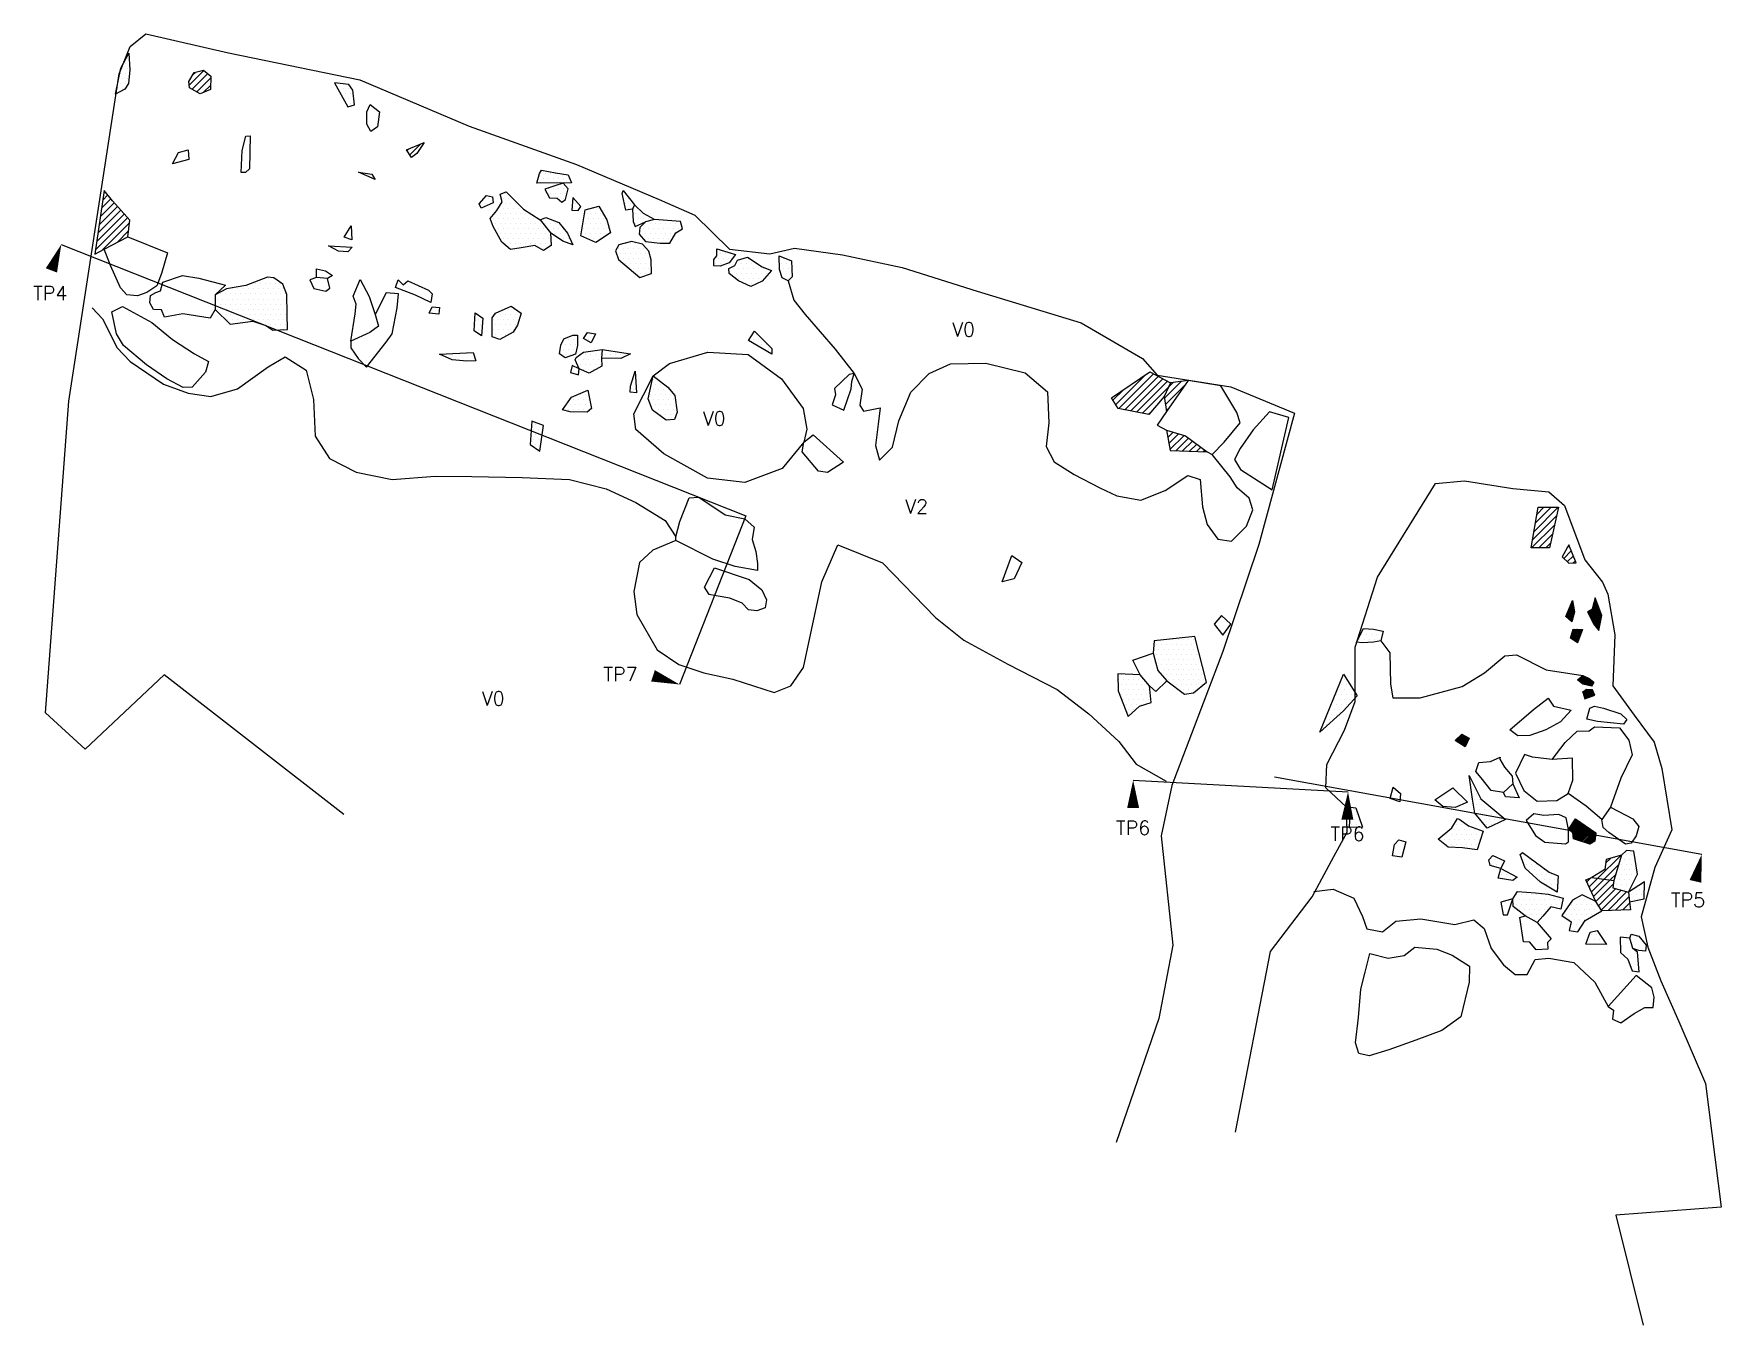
# Model space of a CAD drawing. Header units: metres. Extents: x -9.02 to -4.8, y -17.27 to -14.05.
import ezdxf

# ---------------------------------------------------------------- set-up
doc = ezdxf.new("R2010")
doc.units = ezdxf.units.M
doc.header["$LTSCALE"] = 25
doc.header["$MEASUREMENT"] = 0
doc.linetypes.add('GESTRICHELT', pattern=[0.75, 0.5, -0.25])
doc.linetypes.add('STRICHPUNKTX2', pattern=[2, 1, -0.5, 0, -0.5])
doc.layers.get('0').update_dxf_attribs({"linetype": 'CONTINUOUS'})
for name, color, linetype in [('BEFUND', 1, 'CONTINUOUS'), ('BEFUND_UNSICHER', 1, 'GESTRICHELT'), ('BEFUNDSCHRAFF', 1, 'CONTINUOUS'), ('FEUER', 1, 'CONTINUOUS'), ('GRABUNGSGRENZE', 3, 'STRICHPUNKTX2'), ('KNOCHEN', 2, 'CONTINUOUS'), ('KNOCHENSCHRAFF', 2, 'CONTINUOUS'), ('STEINE', 4, 'CONTINUOUS'), ('STEINESCHRAFF', 4, 'CONTINUOUS'), ('TPROFIL', 3, 'CONTINUOUS')]:
    doc.layers.add(name, color=color, linetype=linetype)
doc.styles.get("Standard").update_dxf_attribs({"font": 'txt.shx'})

msp = doc.modelspace()

# ---------------------------------------------------------------- texts
at = {"layer": 'BEFUNDSCHRAFF'}
for s, p in [('V0', (-6.7227, -14.8058)), ('V0', (-7.3454, -15.0283)), ('V2', (-6.8398, -15.2479)), ('V0', (-7.8972, -15.7276))]:
    msp.add_text(s, height=0.035, dxfattribs=at).set_placement(p)
at = {"layer": 'TPROFIL'}
for s, p in [('TP4', (-9.0179, -14.7153)), ('TP7', (-7.5937, -15.6668)), ('TP6', (-6.3135, -16.0507)), ('TP6', (-5.778, -16.0654)), ('TP5', (-4.9275, -16.2306))]:
    msp.add_text(s, height=0.035, dxfattribs=at).set_placement(p)

# ---------------------------------------------------------------- blocks, each defined once
blk = doc.blocks.new('PFEIL')
at = {"layer": 'TPROFIL'}
blk.add_lwpolyline([(0, 0, 0, 3, 0), (6.54, -2.37, 3, 3, 0)], format="xyseb", dxfattribs=at)
blk = doc.blocks.new('*X2')
at = {"color": 0}
for p, q in [((-878.125, -1411.25), (-878.125, -1411.25)), ((-880, -1415), (-880, -1415)), ((-879.375, -1413.75), (-879.375, -1413.75)), ((-878.75, -1412.5), (-878.75, -1412.5)), ((-878.75, -1415), (-878.75, -1415)), ((-878.125, -1413.75), (-878.125, -1413.75)), ((-880.625, -1418.75), (-880.625, -1418.75)), ((-880, -1417.5), (-880, -1417.5)), ((-879.375, -1416.25), (-879.375, -1416.25)), ((-879.375, -1418.75), (-879.375, -1418.75)), ((-878.75, -1417.5), (-878.75, -1417.5)), ((-878.125, -1416.25), (-878.125, -1416.25)), ((-826.25, -1417.5), (-826.25, -1417.5)), ((-825.625, -1418.75), (-825.625, -1418.75)), ((-825, -1417.5), (-825, -1417.5)), ((-825, -1420), (-825, -1420)), ((-824.375, -1418.75), (-824.375, -1418.75)), ((-823.75, -1420), (-823.75, -1420)), ((-823.125, -1418.75), (-823.125, -1418.75)), ((-822.5, -1420), (-822.5, -1420)), ((-823.125, -1421.25), (-823.125, -1421.25)), ((-822.5, -1422.5), (-822.5, -1422.5)), ((-821.875, -1421.25), (-821.875, -1421.25)), ((-775.625, -1441.25), (-775.625, -1441.25)), ((-775, -1440), (-775, -1440)), ((-774.375, -1441.25), (-774.375, -1441.25)), ((-773.75, -1440), (-773.75, -1440)), ((-773.125, -1441.25), (-773.125, -1441.25)), ((-772.5, -1440), (-772.5, -1440)), ((-771.875, -1441.25), (-771.875, -1441.25)), ((-771.25, -1440), (-771.25, -1440)), ((-770.625, -1441.25), (-770.625, -1441.25)), ((-770, -1440), (-770, -1440)), ((-769.375, -1441.25), (-769.375, -1441.25)), ((-768.125, -1441.25), (-768.125, -1441.25)), ((-785, -1445), (-785, -1445)), ((-783.75, -1445), (-783.75, -1445)), ((-773.125, -1443.75), (-773.125, -1443.75)), ((-772.5, -1445), (-772.5, -1445)), ((-771.875, -1443.75), (-771.875, -1443.75)), ((-771.25, -1445), (-771.25, -1445)), ((-770.625, -1443.75), (-770.625, -1443.75)), ((-770, -1445), (-770, -1445)), ((-769.375, -1443.75), (-769.375, -1443.75)), ((-768.75, -1445), (-768.75, -1445)), ((-790, -1447.5), (-790, -1447.5)), ((-788.75, -1447.5), (-788.75, -1447.5)), ((-788.125, -1446.25), (-788.125, -1446.25)), ((-787.5, -1447.5), (-787.5, -1447.5)), ((-785.625, -1448.75), (-785.625, -1448.75)), ((-784.375, -1446.25), (-784.375, -1446.25)), ((-784.375, -1448.75), (-784.375, -1448.75)), ((-783.75, -1447.5), (-783.75, -1447.5)), ((-783.125, -1446.25), (-783.125, -1446.25)), ((-783.125, -1448.75), (-783.125, -1448.75)), ((-782.5, -1447.5), (-782.5, -1447.5)), ((-781.875, -1448.75), (-781.875, -1448.75)), ((-781.25, -1447.5), (-781.25, -1447.5)), ((-780.625, -1448.75), (-780.625, -1448.75)), ((-770.625, -1446.25), (-770.625, -1446.25)), ((-769.375, -1446.25), (-769.375, -1446.25)), ((-766.875, -1446.25), (-766.875, -1446.25)), ((-766.875, -1448.75), (-766.875, -1448.75)), ((-766.25, -1447.5), (-766.25, -1447.5)), ((-765.625, -1448.75), (-765.625, -1448.75)), ((-761.875, -1448.75), (-761.875, -1448.75)), ((-760.625, -1448.75), (-760.625, -1448.75)), ((-754.375, -1446.25), (-754.375, -1446.25)), ((-753.75, -1447.5), (-753.75, -1447.5)), ((-753.125, -1446.25), (-753.125, -1446.25)), ((-753.125, -1448.75), (-753.125, -1448.75)), ((-752.5, -1447.5), (-752.5, -1447.5)), ((-751.875, -1448.75), (-751.875, -1448.75)), ((-750.625, -1448.75), (-750.625, -1448.75)), ((-786.875, -1451.25), (-786.875, -1451.25)), ((-786.25, -1450), (-786.25, -1450)), ((-786.25, -1452.5), (-786.25, -1452.5)), ((-785.625, -1451.25), (-785.625, -1451.25)), ((-785.625, -1453.75), (-785.625, -1453.75)), ((-785, -1450), (-785, -1450)), ((-785, -1452.5), (-785, -1452.5)), ((-784.375, -1451.25), (-784.375, -1451.25)), ((-784.375, -1453.75), (-784.375, -1453.75)), ((-783.75, -1450), (-783.75, -1450)), ((-783.75, -1452.5), (-783.75, -1452.5)), ((-783.125, -1451.25), (-783.125, -1451.25)), ((-783.125, -1453.75), (-783.125, -1453.75)), ((-782.5, -1450), (-782.5, -1450)), ((-782.5, -1452.5), (-782.5, -1452.5)), ((-781.875, -1451.25), (-781.875, -1451.25)), ((-781.875, -1453.75), (-781.875, -1453.75)), ((-781.25, -1450), (-781.25, -1450)), ((-781.25, -1452.5), (-781.25, -1452.5)), ((-780.625, -1451.25), (-780.625, -1451.25)), ((-780.625, -1453.75), (-780.625, -1453.75)), ((-780, -1450), (-780, -1450)), ((-780, -1452.5), (-780, -1452.5)), ((-779.375, -1451.25), (-779.375, -1451.25)), ((-779.375, -1453.75), (-779.375, -1453.75)), ((-778.75, -1450), (-778.75, -1450)), ((-778.75, -1452.5), (-778.75, -1452.5)), ((-778.125, -1451.25), (-778.125, -1451.25)), ((-778.125, -1453.75), (-778.125, -1453.75)), ((-777.5, -1452.5), (-777.5, -1452.5)), ((-776.875, -1451.25), (-776.875, -1451.25)), ((-776.875, -1453.75), (-776.875, -1453.75)), ((-776.25, -1452.5), (-776.25, -1452.5)), ((-775.625, -1451.25), (-775.625, -1451.25)), ((-775.625, -1453.75), (-775.625, -1453.75)), ((-775, -1452.5), (-775, -1452.5)), ((-774.375, -1451.25), (-774.375, -1451.25)), ((-774.375, -1453.75), (-774.375, -1453.75)), ((-773.75, -1452.5), (-773.75, -1452.5)), ((-773.125, -1451.25), (-773.125, -1451.25)), ((-773.125, -1453.75), (-773.125, -1453.75)), ((-772.5, -1452.5), (-772.5, -1452.5)), ((-771.875, -1453.75), (-771.875, -1453.75)), ((-771.25, -1452.5), (-771.25, -1452.5)), ((-770.625, -1453.75), (-770.625, -1453.75)), ((-769.375, -1453.75), (-769.375, -1453.75)), ((-764.375, -1453.75), (-764.375, -1453.75)), ((-763.75, -1450), (-763.75, -1450)), ((-763.75, -1452.5), (-763.75, -1452.5)), ((-763.125, -1451.25), (-763.125, -1451.25)), ((-763.125, -1453.75), (-763.125, -1453.75)), ((-762.5, -1450), (-762.5, -1450)), ((-762.5, -1452.5), (-762.5, -1452.5)), ((-761.875, -1451.25), (-761.875, -1451.25)), ((-761.875, -1453.75), (-761.875, -1453.75)), ((-761.25, -1450), (-761.25, -1450)), ((-761.25, -1452.5), (-761.25, -1452.5)), ((-760.625, -1451.25), (-760.625, -1451.25)), ((-760.625, -1453.75), (-760.625, -1453.75)), ((-760, -1450), (-760, -1450)), ((-760, -1452.5), (-760, -1452.5)), ((-759.375, -1451.25), (-759.375, -1451.25)), ((-759.375, -1453.75), (-759.375, -1453.75)), ((-758.75, -1452.5), (-758.75, -1452.5)), ((-758.125, -1453.75), (-758.125, -1453.75)), ((-751.875, -1451.25), (-751.875, -1451.25)), ((-751.25, -1450), (-751.25, -1450)), ((-751.25, -1452.5), (-751.25, -1452.5)), ((-750.625, -1451.25), (-750.625, -1451.25)), ((-750, -1450), (-750, -1450)), ((-749.375, -1451.25), (-749.375, -1451.25)), ((-749.375, -1453.75), (-749.375, -1453.75)), ((-748.75, -1452.5), (-748.75, -1452.5)), ((-748.125, -1451.25), (-748.125, -1451.25)), ((-748.125, -1453.75), (-748.125, -1453.75)), ((-747.5, -1452.5), (-747.5, -1452.5)), ((-746.875, -1451.25), (-746.875, -1451.25)), ((-746.875, -1453.75), (-746.875, -1453.75)), ((-746.25, -1452.5), (-746.25, -1452.5)), ((-745.625, -1453.75), (-745.625, -1453.75)), ((-745, -1452.5), (-745, -1452.5)), ((-744.375, -1453.75), (-744.375, -1453.75)), ((-743.75, -1452.5), (-743.75, -1452.5)), ((-743.125, -1453.75), (-743.125, -1453.75)), ((-742.5, -1452.5), (-742.5, -1452.5)), ((-741.875, -1453.75), (-741.875, -1453.75)), ((-741.25, -1452.5), (-741.25, -1452.5)), ((-740.625, -1453.75), (-740.625, -1453.75)), ((-740, -1452.5), (-740, -1452.5)), ((-785, -1455), (-785, -1455)), ((-784.375, -1456.25), (-784.375, -1456.25)), ((-783.75, -1455), (-783.75, -1455)), ((-783.75, -1457.5), (-783.75, -1457.5)), ((-783.125, -1456.25), (-783.125, -1456.25)), ((-782.5, -1455), (-782.5, -1455)), ((-782.5, -1457.5), (-782.5, -1457.5)), ((-781.875, -1456.25), (-781.875, -1456.25)), ((-781.25, -1455), (-781.25, -1455)), ((-781.25, -1457.5), (-781.25, -1457.5)), ((-780.625, -1456.25), (-780.625, -1456.25)), ((-780, -1455), (-780, -1455)), ((-780, -1457.5), (-780, -1457.5)), ((-779.375, -1456.25), (-779.375, -1456.25)), ((-778.75, -1455), (-778.75, -1455)), ((-778.75, -1457.5), (-778.75, -1457.5)), ((-778.125, -1456.25), (-778.125, -1456.25)), ((-777.5, -1455), (-777.5, -1455)), ((-777.5, -1457.5), (-777.5, -1457.5)), ((-776.875, -1456.25), (-776.875, -1456.25)), ((-776.25, -1455), (-776.25, -1455)), ((-776.25, -1457.5), (-776.25, -1457.5)), ((-775.625, -1456.25), (-775.625, -1456.25)), ((-775, -1455), (-775, -1455)), ((-775, -1457.5), (-775, -1457.5)), ((-774.375, -1456.25), (-774.375, -1456.25)), ((-773.75, -1455), (-773.75, -1455)), ((-773.75, -1457.5), (-773.75, -1457.5)), ((-773.125, -1456.25), (-773.125, -1456.25)), ((-772.5, -1457.5), (-772.5, -1457.5)), ((-771.25, -1455), (-771.25, -1455)), ((-770, -1455), (-770, -1455)), ((-769.375, -1456.25), (-769.375, -1456.25)), ((-768.75, -1455), (-768.75, -1455)), ((-768.125, -1456.25), (-768.125, -1456.25)), ((-767.5, -1457.5), (-767.5, -1457.5)), ((-763.75, -1455), (-763.75, -1455)), ((-763.125, -1456.25), (-763.125, -1456.25)), ((-762.5, -1455), (-762.5, -1455)), ((-761.875, -1456.25), (-761.875, -1456.25)), ((-761.25, -1455), (-761.25, -1455)), ((-760.625, -1456.25), (-760.625, -1456.25)), ((-760, -1455), (-760, -1455)), ((-758.75, -1455), (-758.75, -1455)), ((-753.75, -1457.5), (-753.75, -1457.5)), ((-752.5, -1457.5), (-752.5, -1457.5)), ((-751.25, -1457.5), (-751.25, -1457.5)), ((-750, -1455), (-750, -1455)), ((-750, -1457.5), (-750, -1457.5)), ((-749.375, -1456.25), (-749.375, -1456.25)), ((-748.75, -1455), (-748.75, -1455)), ((-748.125, -1456.25), (-748.125, -1456.25)), ((-747.5, -1455), (-747.5, -1455)), ((-746.875, -1456.25), (-746.875, -1456.25)), ((-746.25, -1455), (-746.25, -1455)), ((-745.625, -1456.25), (-745.625, -1456.25)), ((-745, -1455), (-745, -1455)), ((-744.375, -1456.25), (-744.375, -1456.25)), ((-743.75, -1455), (-743.75, -1455)), ((-743.125, -1456.25), (-743.125, -1456.25)), ((-742.5, -1455), (-742.5, -1455)), ((-781.875, -1458.75), (-781.875, -1458.75)), ((-774.375, -1458.75), (-774.375, -1458.75)), ((-755.625, -1458.75), (-755.625, -1458.75)), ((-755, -1460), (-755, -1460)), ((-754.375, -1458.75), (-754.375, -1458.75)), ((-754.375, -1461.25), (-754.375, -1461.25)), ((-753.75, -1460), (-753.75, -1460)), ((-753.125, -1458.75), (-753.125, -1458.75)), ((-753.125, -1461.25), (-753.125, -1461.25)), ((-752.5, -1460), (-752.5, -1460)), ((-751.875, -1458.75), (-751.875, -1458.75)), ((-751.875, -1461.25), (-751.875, -1461.25)), ((-751.25, -1460), (-751.25, -1460)), ((-750.625, -1458.75), (-750.625, -1458.75)), ((-750.625, -1461.25), (-750.625, -1461.25)), ((-750, -1460), (-750, -1460)), ((-749.375, -1458.75), (-749.375, -1458.75)), ((-749.375, -1461.25), (-749.375, -1461.25)), ((-748.75, -1460), (-748.75, -1460)), ((-748.125, -1461.25), (-748.125, -1461.25)), ((-730.625, -1461.25), (-730.625, -1461.25)), ((-730, -1460), (-730, -1460)), ((-729.375, -1461.25), (-729.375, -1461.25)), ((-728.75, -1460), (-728.75, -1460)), ((-728.125, -1461.25), (-728.125, -1461.25)), ((-727.5, -1460), (-727.5, -1460)), ((-724.375, -1461.25), (-724.375, -1461.25)), ((-723.125, -1461.25), (-723.125, -1461.25)), ((-714.375, -1461.25), (-714.375, -1461.25)), ((-753.75, -1462.5), (-753.75, -1462.5)), ((-752.5, -1462.5), (-752.5, -1462.5)), ((-751.875, -1463.75), (-751.875, -1463.75)), ((-751.25, -1462.5), (-751.25, -1462.5)), ((-751.25, -1465), (-751.25, -1465)), ((-750.625, -1463.75), (-750.625, -1463.75)), ((-750, -1462.5), (-750, -1462.5)), ((-750, -1465), (-750, -1465)), ((-749.375, -1463.75), (-749.375, -1463.75)), ((-748.75, -1462.5), (-748.75, -1462.5)), ((-748.75, -1465), (-748.75, -1465)), ((-748.125, -1463.75), (-748.125, -1463.75)), ((-747.5, -1462.5), (-747.5, -1462.5)), ((-731.25, -1462.5), (-731.25, -1462.5)), ((-730, -1462.5), (-730, -1462.5)), ((-728.75, -1462.5), (-728.75, -1462.5)), ((-727.5, -1465), (-727.5, -1465)), ((-726.875, -1463.75), (-726.875, -1463.75)), ((-726.25, -1462.5), (-726.25, -1462.5)), ((-726.25, -1465), (-726.25, -1465)), ((-725.625, -1463.75), (-725.625, -1463.75)), ((-725.625, -1466.25), (-725.625, -1466.25)), ((-725, -1462.5), (-725, -1462.5)), ((-725, -1465), (-725, -1465)), ((-724.375, -1463.75), (-724.375, -1463.75)), ((-724.375, -1466.25), (-724.375, -1466.25)), ((-723.75, -1462.5), (-723.75, -1462.5)), ((-723.75, -1465), (-723.75, -1465)), ((-723.125, -1463.75), (-723.125, -1463.75)), ((-723.125, -1466.25), (-723.125, -1466.25)), ((-722.5, -1462.5), (-722.5, -1462.5)), ((-722.5, -1465), (-722.5, -1465)), ((-721.875, -1463.75), (-721.875, -1463.75)), ((-721.875, -1466.25), (-721.875, -1466.25)), ((-721.25, -1462.5), (-721.25, -1462.5)), ((-721.25, -1465), (-721.25, -1465)), ((-720.625, -1463.75), (-720.625, -1463.75)), ((-720.625, -1466.25), (-720.625, -1466.25)), ((-720, -1465), (-720, -1465)), ((-719.375, -1463.75), (-719.375, -1463.75)), ((-719.375, -1466.25), (-719.375, -1466.25)), ((-718.75, -1465), (-718.75, -1465)), ((-715, -1462.5), (-715, -1462.5)), ((-715, -1465), (-715, -1465)), ((-714.375, -1463.75), (-714.375, -1463.75)), ((-713.75, -1462.5), (-713.75, -1462.5)), ((-713.75, -1465), (-713.75, -1465)), ((-713.125, -1463.75), (-713.125, -1463.75)), ((-713.125, -1466.25), (-713.125, -1466.25)), ((-712.5, -1462.5), (-712.5, -1462.5)), ((-712.5, -1465), (-712.5, -1465)), ((-723.75, -1467.5), (-723.75, -1467.5)), ((-722.5, -1467.5), (-722.5, -1467.5)), ((-721.25, -1467.5), (-721.25, -1467.5)), ((-791.25, -1475), (-791.25, -1475)), ((-786.25, -1475), (-786.25, -1475)), ((-785, -1475), (-785, -1475)), ((-783.75, -1475), (-783.75, -1475)), ((-783.125, -1473.75), (-783.125, -1473.75)), ((-782.5, -1475), (-782.5, -1475)), ((-781.875, -1473.75), (-781.875, -1473.75)), ((-781.25, -1475), (-781.25, -1475)), ((-780, -1475), (-780, -1475)), ((-791.25, -1477.5), (-791.25, -1477.5)), ((-790.625, -1476.25), (-790.625, -1476.25)), ((-790.625, -1478.75), (-790.625, -1478.75)), ((-790, -1477.5), (-790, -1477.5)), ((-786.875, -1476.25), (-786.875, -1476.25)), ((-786.875, -1478.75), (-786.875, -1478.75)), ((-786.25, -1477.5), (-786.25, -1477.5)), ((-785.625, -1476.25), (-785.625, -1476.25)), ((-785.625, -1478.75), (-785.625, -1478.75)), ((-785, -1477.5), (-785, -1477.5)), ((-784.375, -1476.25), (-784.375, -1476.25)), ((-784.375, -1478.75), (-784.375, -1478.75)), ((-783.75, -1477.5), (-783.75, -1477.5)), ((-783.125, -1476.25), (-783.125, -1476.25)), ((-783.125, -1478.75), (-783.125, -1478.75)), ((-782.5, -1477.5), (-782.5, -1477.5)), ((-781.875, -1476.25), (-781.875, -1476.25)), ((-781.875, -1478.75), (-781.875, -1478.75)), ((-781.25, -1477.5), (-781.25, -1477.5)), ((-780.625, -1476.25), (-780.625, -1476.25)), ((-790, -1480), (-790, -1480)), ((-786.25, -1480), (-786.25, -1480)), ((-785, -1480), (-785, -1480)), ((-783.75, -1480), (-783.75, -1480)), ((-768.75, -1482.5), (-768.75, -1482.5)), ((-768.125, -1481.25), (-768.125, -1481.25)), ((-767.5, -1482.5), (-767.5, -1482.5)), ((-766.875, -1481.25), (-766.875, -1481.25)), ((-766.25, -1482.5), (-766.25, -1482.5)), ((-763.125, -1481.25), (-763.125, -1481.25)), ((-762.5, -1480), (-762.5, -1480)), ((-721.875, -1481.25), (-721.875, -1481.25)), ((-721.25, -1480), (-721.25, -1480)), ((-721.25, -1482.5), (-721.25, -1482.5)), ((-720.625, -1481.25), (-720.625, -1481.25)), ((-720, -1482.5), (-720, -1482.5)), ((-718.75, -1482.5), (-718.75, -1482.5)), ((-770, -1485), (-770, -1485)), ((-769.375, -1483.75), (-769.375, -1483.75)), ((-768.75, -1485), (-768.75, -1485)), ((-768.125, -1483.75), (-768.125, -1483.75)), ((-767.5, -1485), (-767.5, -1485)), ((-766.875, -1483.75), (-766.875, -1483.75)), ((-765.625, -1486.25), (-765.625, -1486.25)), ((-765, -1485), (-765, -1485)), ((-765, -1487.5), (-765, -1487.5)), ((-764.375, -1486.25), (-764.375, -1486.25)), ((-763.75, -1485), (-763.75, -1485)), ((-763.75, -1487.5), (-763.75, -1487.5)), ((-763.125, -1486.25), (-763.125, -1486.25)), ((-762.5, -1485), (-762.5, -1485)), ((-762.5, -1487.5), (-762.5, -1487.5)), ((-761.875, -1486.25), (-761.875, -1486.25)), ((-761.25, -1485), (-761.25, -1485)), ((-761.25, -1487.5), (-761.25, -1487.5)), ((-760.625, -1486.25), (-760.625, -1486.25)), ((-760, -1485), (-760, -1485)), ((-760, -1487.5), (-760, -1487.5)), ((-758.75, -1485), (-758.75, -1485)), ((-757.5, -1485), (-757.5, -1485)), ((-756.25, -1485), (-756.25, -1485)), ((-755, -1485), (-755, -1485)), ((-753.75, -1485), (-753.75, -1485)), ((-719.375, -1483.75), (-719.375, -1483.75)), ((-718.125, -1483.75), (-718.125, -1483.75)), ((-766.875, -1488.75), (-766.875, -1488.75)), ((-765.625, -1488.75), (-765.625, -1488.75)), ((-764.375, -1488.75), (-764.375, -1488.75)), ((-763.125, -1488.75), (-763.125, -1488.75)), ((-761.875, -1488.75), (-761.875, -1488.75)), ((-751.875, -1491.25), (-751.875, -1491.25)), ((-746.875, -1491.25), (-746.875, -1491.25)), ((-765, -1495), (-765, -1495)), ((-763.75, -1495), (-763.75, -1495)), ((-751.875, -1493.75), (-751.875, -1493.75)), ((-751.25, -1492.5), (-751.25, -1492.5)), ((-747.5, -1495), (-747.5, -1495)), ((-746.875, -1493.75), (-746.875, -1493.75)), ((-746.25, -1492.5), (-746.25, -1492.5)), ((-746.25, -1495), (-746.25, -1495)), ((-745.625, -1493.75), (-745.625, -1493.75)), ((-745, -1492.5), (-745, -1492.5)), ((-745, -1495), (-745, -1495)), ((-744.375, -1493.75), (-744.375, -1493.75)), ((-743.75, -1495), (-743.75, -1495)), ((-743.125, -1493.75), (-743.125, -1493.75)), ((-742.5, -1495), (-742.5, -1495)), ((-769.375, -1498.75), (-769.375, -1498.75)), ((-768.125, -1498.75), (-768.125, -1498.75)), ((-767.5, -1497.5), (-767.5, -1497.5)), ((-766.875, -1496.25), (-766.875, -1496.25)), ((-766.875, -1498.75), (-766.875, -1498.75)), ((-766.25, -1497.5), (-766.25, -1497.5)), ((-765.625, -1496.25), (-765.625, -1496.25)), ((-765.625, -1498.75), (-765.625, -1498.75)), ((-765, -1497.5), (-765, -1497.5)), ((-764.375, -1496.25), (-764.375, -1496.25)), ((-764.375, -1498.75), (-764.375, -1498.75)), ((-763.75, -1497.5), (-763.75, -1497.5)), ((-763.125, -1496.25), (-763.125, -1496.25)), ((-763.125, -1498.75), (-763.125, -1498.75)), ((-748.125, -1496.25), (-748.125, -1496.25)), ((-747.5, -1497.5), (-747.5, -1497.5)), ((-746.875, -1496.25), (-746.875, -1496.25)), ((-746.875, -1498.75), (-746.875, -1498.75)), ((-746.25, -1497.5), (-746.25, -1497.5)), ((-745.625, -1496.25), (-745.625, -1496.25)), ((-745.625, -1498.75), (-745.625, -1498.75)), ((-745, -1497.5), (-745, -1497.5)), ((-745, -1500), (-745, -1500)), ((-744.375, -1496.25), (-744.375, -1496.25)), ((-744.375, -1498.75), (-744.375, -1498.75)), ((-743.75, -1497.5), (-743.75, -1497.5)), ((-743.75, -1500), (-743.75, -1500)), ((-743.125, -1496.25), (-743.125, -1496.25)), ((-743.125, -1498.75), (-743.125, -1498.75)), ((-742.5, -1497.5), (-742.5, -1497.5)), ((-742.5, -1500), (-742.5, -1500)), ((-741.875, -1496.25), (-741.875, -1496.25)), ((-741.875, -1498.75), (-741.875, -1498.75)), ((-741.25, -1497.5), (-741.25, -1497.5)), ((-741.25, -1500), (-741.25, -1500)), ((-776.875, -1503.75), (-776.875, -1503.75)), ((-776.25, -1502.5), (-776.25, -1502.5)), ((-775.625, -1503.75), (-775.625, -1503.75)), ((-743.125, -1501.25), (-743.125, -1501.25)), ((-741.875, -1501.25), (-741.875, -1501.25)), ((-777.5, -1507.5), (-777.5, -1507.5)), ((-776.875, -1506.25), (-776.875, -1506.25)), ((-776.25, -1505), (-776.25, -1505)), ((-776.25, -1507.5), (-776.25, -1507.5)), ((-775.625, -1506.25), (-775.625, -1506.25)), ((-775.625, -1508.75), (-775.625, -1508.75)), ((-775, -1505), (-775, -1505)), ((-775, -1507.5), (-775, -1507.5))]:
    blk.add_line(p, q, dxfattribs=at)
blk = doc.blocks.new('*X3')
at = {"color": 0}
for p, q in [((-621.875, -1558.75), (-621.875, -1558.75)), ((-621.25, -1557.5), (-621.25, -1557.5)), ((-620.625, -1558.75), (-620.625, -1558.75)), ((-620, -1557.5), (-620, -1557.5)), ((-619.375, -1558.75), (-619.375, -1558.75)), ((-618.75, -1557.5), (-618.75, -1557.5)), ((-618.125, -1556.25), (-618.125, -1556.25)), ((-618.125, -1558.75), (-618.125, -1558.75)), ((-617.5, -1557.5), (-617.5, -1557.5)), ((-616.875, -1556.25), (-616.875, -1556.25)), ((-616.875, -1558.75), (-616.875, -1558.75)), ((-616.25, -1557.5), (-616.25, -1557.5)), ((-615.625, -1556.25), (-615.625, -1556.25)), ((-615.625, -1558.75), (-615.625, -1558.75)), ((-615, -1557.5), (-615, -1557.5)), ((-614.375, -1556.25), (-614.375, -1556.25)), ((-614.375, -1558.75), (-614.375, -1558.75)), ((-613.75, -1557.5), (-613.75, -1557.5)), ((-613.125, -1556.25), (-613.125, -1556.25)), ((-613.125, -1558.75), (-613.125, -1558.75)), ((-612.5, -1557.5), (-612.5, -1557.5)), ((-611.875, -1556.25), (-611.875, -1556.25)), ((-611.875, -1558.75), (-611.875, -1558.75)), ((-611.25, -1557.5), (-611.25, -1557.5)), ((-621.25, -1560), (-621.25, -1560)), ((-621.25, -1562.5), (-621.25, -1562.5)), ((-620.625, -1561.25), (-620.625, -1561.25)), ((-620, -1560), (-620, -1560)), ((-620, -1562.5), (-620, -1562.5)), ((-619.375, -1561.25), (-619.375, -1561.25)), ((-618.75, -1560), (-618.75, -1560)), ((-618.75, -1562.5), (-618.75, -1562.5)), ((-618.125, -1561.25), (-618.125, -1561.25)), ((-617.5, -1560), (-617.5, -1560)), ((-617.5, -1562.5), (-617.5, -1562.5)), ((-616.875, -1561.25), (-616.875, -1561.25)), ((-616.25, -1560), (-616.25, -1560)), ((-616.25, -1562.5), (-616.25, -1562.5)), ((-615.625, -1561.25), (-615.625, -1561.25)), ((-615, -1560), (-615, -1560)), ((-615, -1562.5), (-615, -1562.5)), ((-614.375, -1561.25), (-614.375, -1561.25)), ((-613.75, -1560), (-613.75, -1560)), ((-613.75, -1562.5), (-613.75, -1562.5)), ((-613.125, -1561.25), (-613.125, -1561.25)), ((-612.5, -1560), (-612.5, -1560)), ((-612.5, -1562.5), (-612.5, -1562.5)), ((-611.875, -1561.25), (-611.875, -1561.25)), ((-611.25, -1560), (-611.25, -1560)), ((-611.25, -1562.5), (-611.25, -1562.5)), ((-610.625, -1561.25), (-610.625, -1561.25)), ((-610, -1562.5), (-610, -1562.5)), ((-630.625, -1566.25), (-630.625, -1566.25)), ((-630, -1565), (-630, -1565)), ((-630, -1567.5), (-630, -1567.5)), ((-629.375, -1566.25), (-629.375, -1566.25)), ((-628.75, -1565), (-628.75, -1565)), ((-628.75, -1567.5), (-628.75, -1567.5)), ((-628.125, -1566.25), (-628.125, -1566.25)), ((-627.5, -1567.5), (-627.5, -1567.5)), ((-626.875, -1566.25), (-626.875, -1566.25)), ((-626.25, -1567.5), (-626.25, -1567.5)), ((-625.625, -1566.25), (-625.625, -1566.25)), ((-625, -1567.5), (-625, -1567.5)), ((-624.375, -1566.25), (-624.375, -1566.25)), ((-623.75, -1567.5), (-623.75, -1567.5)), ((-620.625, -1563.75), (-620.625, -1563.75)), ((-620, -1565), (-620, -1565)), ((-619.375, -1563.75), (-619.375, -1563.75)), ((-618.75, -1565), (-618.75, -1565)), ((-618.125, -1563.75), (-618.125, -1563.75)), ((-618.125, -1566.25), (-618.125, -1566.25)), ((-617.5, -1565), (-617.5, -1565)), ((-616.875, -1563.75), (-616.875, -1563.75)), ((-616.875, -1566.25), (-616.875, -1566.25)), ((-616.25, -1565), (-616.25, -1565)), ((-616.25, -1567.5), (-616.25, -1567.5)), ((-615.625, -1563.75), (-615.625, -1563.75)), ((-615.625, -1566.25), (-615.625, -1566.25)), ((-615, -1565), (-615, -1565)), ((-615, -1567.5), (-615, -1567.5)), ((-614.375, -1563.75), (-614.375, -1563.75)), ((-614.375, -1566.25), (-614.375, -1566.25)), ((-613.75, -1565), (-613.75, -1565)), ((-613.75, -1567.5), (-613.75, -1567.5)), ((-613.125, -1563.75), (-613.125, -1563.75)), ((-613.125, -1566.25), (-613.125, -1566.25)), ((-612.5, -1565), (-612.5, -1565)), ((-612.5, -1567.5), (-612.5, -1567.5)), ((-611.875, -1563.75), (-611.875, -1563.75)), ((-611.875, -1566.25), (-611.875, -1566.25)), ((-611.25, -1565), (-611.25, -1565)), ((-611.25, -1567.5), (-611.25, -1567.5)), ((-610.625, -1563.75), (-610.625, -1563.75)), ((-610.625, -1566.25), (-610.625, -1566.25)), ((-610, -1565), (-610, -1565)), ((-610, -1567.5), (-610, -1567.5)), ((-609.375, -1566.25), (-609.375, -1566.25)), ((-630.625, -1568.75), (-630.625, -1568.75)), ((-630, -1570), (-630, -1570)), ((-629.375, -1568.75), (-629.375, -1568.75)), ((-629.375, -1571.25), (-629.375, -1571.25)), ((-628.75, -1570), (-628.75, -1570)), ((-628.125, -1568.75), (-628.125, -1568.75)), ((-628.125, -1571.25), (-628.125, -1571.25)), ((-627.5, -1570), (-627.5, -1570)), ((-626.875, -1568.75), (-626.875, -1568.75)), ((-626.875, -1571.25), (-626.875, -1571.25)), ((-626.25, -1570), (-626.25, -1570)), ((-625.625, -1568.75), (-625.625, -1568.75)), ((-625.625, -1571.25), (-625.625, -1571.25)), ((-625, -1570), (-625, -1570)), ((-624.375, -1568.75), (-624.375, -1568.75)), ((-624.375, -1571.25), (-624.375, -1571.25)), ((-623.75, -1570), (-623.75, -1570)), ((-623.125, -1568.75), (-623.125, -1568.75)), ((-623.125, -1571.25), (-623.125, -1571.25)), ((-615.625, -1568.75), (-615.625, -1568.75)), ((-614.375, -1568.75), (-614.375, -1568.75)), ((-613.125, -1568.75), (-613.125, -1568.75)), ((-611.875, -1568.75), (-611.875, -1568.75)), ((-628.75, -1572.5), (-628.75, -1572.5)), ((-628.125, -1573.75), (-628.125, -1573.75)), ((-627.5, -1572.5), (-627.5, -1572.5)), ((-626.875, -1573.75), (-626.875, -1573.75)), ((-626.25, -1572.5), (-626.25, -1572.5)), ((-625, -1572.5), (-625, -1572.5))]:
    blk.add_line(p, q, dxfattribs=at)
blk = doc.blocks.new('*X4')
at = {"color": 0}
for p, q in [((-631.42, -1497.62), (-623.94, -1490.15)), ((-630.65, -1498.63), (-621.98, -1489.96)), ((-629.17, -1498.91), (-620.83, -1490.57)), ((-627.68, -1499.19), (-619.67, -1491.18)), ((-626.2, -1499.47), (-618.52, -1491.8)), ((-619.22, -1496.04), (-614.99, -1491.8)), ((-632.11, -1496.54), (-629.46, -1493.9)), ((-624.71, -1499.76), (-618.28, -1493.33)), ((-619.01, -1497.59), (-614.02, -1492.6)), ((-618.28, -1493.33), (-617.05, -1492.09)), ((-623.23, -1500.04), (-622.59, -1499.4)), ((-618.79, -1499.14), (-618.27, -1498.61))]:
    blk.add_line(p, q, dxfattribs=at)
blk = doc.blocks.new('*X5')
at = {"color": 0}
for p, q in [((-618.65, -1504.31), (-618.44, -1504.09)), ((-618.39, -1505.81), (-617.08, -1504.5)), ((-618.13, -1507.32), (-615.72, -1504.9)), ((-617.87, -1508.83), (-614.35, -1505.31)), ((-616.43, -1509.15), (-613.24, -1505.96)), ((-614.71, -1509.2), (-612.22, -1506.71)), ((-612.99, -1509.25), (-611.2, -1507.46)), ((-611.28, -1509.3), (-610.19, -1508.21)), ((-609.56, -1509.35), (-609.17, -1508.96))]:
    blk.add_line(p, q, dxfattribs=at)
blk = doc.blocks.new('*X6')
at = {"color": 0}
for p, q in [((-862.8, -1417.88), (-859.13, -1414.21)), ((-862.04, -1418.89), (-858.13, -1414.98)), ((-861.79, -1415.1), (-861.35, -1414.66)), ((-860.92, -1419.54), (-857.39, -1416)), ((-859.29, -1419.68), (-857.44, -1417.82)), ((-807.71, -1435.27), (-804.94, -1432.5)), ((-808.39, -1434.18), (-807.94, -1433.73)), ((-884.39, -1446.54), (-883.13, -1445.28)), ((-884.09, -1444.47), (-883.91, -1444.29)), ((-885.61, -1454.83), (-879.87, -1449.09)), ((-885.31, -1452.76), (-880.71, -1448.16)), ((-885, -1450.69), (-881.54, -1447.22)), ((-884.7, -1448.61), (-882.35, -1446.27)), ((-886.22, -1458.98), (-878.21, -1450.96)), ((-885.92, -1456.91), (-879.04, -1450.03)), ((-884.55, -1459.07), (-877.73, -1452.25)), ((-880.83, -1457.12), (-877.97, -1454.26))]:
    blk.add_line(p, q, dxfattribs=at)
blk = doc.blocks.new('*X7')
at = {"color": 0}
for p, q in [((-844.375, -1466.25), (-844.375, -1466.25)), ((-843.125, -1466.25), (-843.125, -1466.25)), ((-841.875, -1466.25), (-841.875, -1466.25)), ((-855, -1470), (-855, -1470)), ((-853.75, -1470), (-853.75, -1470)), ((-853.125, -1468.75), (-853.125, -1468.75)), ((-852.5, -1470), (-852.5, -1470)), ((-851.875, -1468.75), (-851.875, -1468.75)), ((-851.25, -1470), (-851.25, -1470)), ((-850.625, -1468.75), (-850.625, -1468.75)), ((-850, -1470), (-850, -1470)), ((-849.375, -1468.75), (-849.375, -1468.75)), ((-848.75, -1470), (-848.75, -1470)), ((-848.125, -1468.75), (-848.125, -1468.75)), ((-847.5, -1467.5), (-847.5, -1467.5)), ((-847.5, -1470), (-847.5, -1470)), ((-846.875, -1468.75), (-846.875, -1468.75)), ((-846.25, -1467.5), (-846.25, -1467.5)), ((-846.25, -1470), (-846.25, -1470)), ((-845.625, -1468.75), (-845.625, -1468.75)), ((-845, -1467.5), (-845, -1467.5)), ((-845, -1470), (-845, -1470)), ((-844.375, -1468.75), (-844.375, -1468.75)), ((-843.75, -1467.5), (-843.75, -1467.5)), ((-843.75, -1470), (-843.75, -1470)), ((-843.125, -1468.75), (-843.125, -1468.75)), ((-842.5, -1467.5), (-842.5, -1467.5)), ((-842.5, -1470), (-842.5, -1470)), ((-841.875, -1468.75), (-841.875, -1468.75)), ((-841.25, -1467.5), (-841.25, -1467.5)), ((-841.25, -1470), (-841.25, -1470)), ((-840.625, -1468.75), (-840.625, -1468.75)), ((-840, -1467.5), (-840, -1467.5)), ((-840, -1470), (-840, -1470)), ((-839.375, -1468.75), (-839.375, -1468.75)), ((-838.75, -1470), (-838.75, -1470)), ((-856.25, -1472.5), (-856.25, -1472.5)), ((-855.625, -1471.25), (-855.625, -1471.25)), ((-855.625, -1473.75), (-855.625, -1473.75)), ((-855, -1472.5), (-855, -1472.5)), ((-855, -1475), (-855, -1475)), ((-854.375, -1471.25), (-854.375, -1471.25)), ((-854.375, -1473.75), (-854.375, -1473.75)), ((-853.75, -1472.5), (-853.75, -1472.5)), ((-853.75, -1475), (-853.75, -1475)), ((-853.125, -1471.25), (-853.125, -1471.25)), ((-853.125, -1473.75), (-853.125, -1473.75)), ((-852.5, -1472.5), (-852.5, -1472.5)), ((-852.5, -1475), (-852.5, -1475)), ((-851.875, -1471.25), (-851.875, -1471.25)), ((-851.875, -1473.75), (-851.875, -1473.75)), ((-851.25, -1472.5), (-851.25, -1472.5)), ((-851.25, -1475), (-851.25, -1475)), ((-850.625, -1471.25), (-850.625, -1471.25)), ((-850.625, -1473.75), (-850.625, -1473.75)), ((-850, -1472.5), (-850, -1472.5)), ((-850, -1475), (-850, -1475)), ((-849.375, -1471.25), (-849.375, -1471.25)), ((-849.375, -1473.75), (-849.375, -1473.75)), ((-848.75, -1472.5), (-848.75, -1472.5)), ((-848.75, -1475), (-848.75, -1475)), ((-848.125, -1471.25), (-848.125, -1471.25)), ((-848.125, -1473.75), (-848.125, -1473.75)), ((-847.5, -1472.5), (-847.5, -1472.5)), ((-847.5, -1475), (-847.5, -1475)), ((-846.875, -1471.25), (-846.875, -1471.25)), ((-846.875, -1473.75), (-846.875, -1473.75)), ((-846.25, -1472.5), (-846.25, -1472.5)), ((-846.25, -1475), (-846.25, -1475)), ((-845.625, -1471.25), (-845.625, -1471.25)), ((-845.625, -1473.75), (-845.625, -1473.75)), ((-845, -1472.5), (-845, -1472.5)), ((-845, -1475), (-845, -1475)), ((-844.375, -1471.25), (-844.375, -1471.25)), ((-844.375, -1473.75), (-844.375, -1473.75)), ((-843.75, -1472.5), (-843.75, -1472.5)), ((-843.75, -1475), (-843.75, -1475)), ((-843.125, -1471.25), (-843.125, -1471.25)), ((-843.125, -1473.75), (-843.125, -1473.75)), ((-842.5, -1472.5), (-842.5, -1472.5)), ((-842.5, -1475), (-842.5, -1475)), ((-841.875, -1471.25), (-841.875, -1471.25)), ((-841.875, -1473.75), (-841.875, -1473.75)), ((-841.25, -1472.5), (-841.25, -1472.5)), ((-841.25, -1475), (-841.25, -1475)), ((-840.625, -1471.25), (-840.625, -1471.25)), ((-840.625, -1473.75), (-840.625, -1473.75)), ((-840, -1472.5), (-840, -1472.5)), ((-840, -1475), (-840, -1475)), ((-839.375, -1471.25), (-839.375, -1471.25)), ((-839.375, -1473.75), (-839.375, -1473.75)), ((-838.75, -1472.5), (-838.75, -1472.5)), ((-838.75, -1475), (-838.75, -1475)), ((-853.125, -1476.25), (-853.125, -1476.25)), ((-852.5, -1477.5), (-852.5, -1477.5)), ((-851.875, -1476.25), (-851.875, -1476.25)), ((-850.625, -1476.25), (-850.625, -1476.25)), ((-849.375, -1476.25), (-849.375, -1476.25)), ((-848.125, -1476.25), (-848.125, -1476.25)), ((-846.875, -1476.25), (-846.875, -1476.25)), ((-845.625, -1476.25), (-845.625, -1476.25)), ((-844.375, -1476.25), (-844.375, -1476.25)), ((-843.75, -1477.5), (-843.75, -1477.5)), ((-843.125, -1476.25), (-843.125, -1476.25)), ((-842.5, -1477.5), (-842.5, -1477.5)), ((-841.875, -1476.25), (-841.875, -1476.25)), ((-841.875, -1478.75), (-841.875, -1478.75)), ((-841.25, -1477.5), (-841.25, -1477.5)), ((-840.625, -1476.25), (-840.625, -1476.25)), ((-840.625, -1478.75), (-840.625, -1478.75)), ((-840, -1477.5), (-840, -1477.5)), ((-839.375, -1476.25), (-839.375, -1476.25)), ((-839.375, -1478.75), (-839.375, -1478.75)), ((-838.75, -1477.5), (-838.75, -1477.5))]:
    blk.add_line(p, q, dxfattribs=at)
blk = doc.blocks.new('*X8')
at = {"color": 0}
for p, q in [((-570, -1555), (-570, -1555)), ((-569.375, -1553.75), (-569.375, -1553.75)), ((-568.75, -1555), (-568.75, -1555)), ((-568.125, -1553.75), (-568.125, -1553.75)), ((-567.5, -1555), (-567.5, -1555)), ((-566.875, -1553.75), (-566.875, -1553.75)), ((-566.25, -1555), (-566.25, -1555)), ((-565, -1555), (-565, -1555)), ((-570.625, -1556.25), (-570.625, -1556.25)), ((-569.375, -1556.25), (-569.375, -1556.25)), ((-568.125, -1556.25), (-568.125, -1556.25)), ((-566.875, -1556.25), (-566.875, -1556.25)), ((-565.625, -1556.25), (-565.625, -1556.25)), ((-575, -1567.5), (-575, -1567.5)), ((-574.375, -1566.25), (-574.375, -1566.25)), ((-573.75, -1567.5), (-573.75, -1567.5)), ((-576.875, -1571.25), (-576.875, -1571.25)), ((-576.25, -1570), (-576.25, -1570)), ((-575.625, -1568.75), (-575.625, -1568.75)), ((-575.625, -1571.25), (-575.625, -1571.25)), ((-575, -1570), (-575, -1570)), ((-574.375, -1568.75), (-574.375, -1568.75)), ((-574.375, -1571.25), (-574.375, -1571.25)), ((-573.75, -1570), (-573.75, -1570)), ((-573.125, -1568.75), (-573.125, -1568.75)), ((-573.125, -1571.25), (-573.125, -1571.25)), ((-572.5, -1570), (-572.5, -1570)), ((-578.125, -1573.75), (-578.125, -1573.75)), ((-577.5, -1572.5), (-577.5, -1572.5)), ((-577.5, -1575), (-577.5, -1575)), ((-576.875, -1573.75), (-576.875, -1573.75)), ((-576.25, -1572.5), (-576.25, -1572.5)), ((-576.25, -1575), (-576.25, -1575)), ((-575.625, -1573.75), (-575.625, -1573.75)), ((-575, -1572.5), (-575, -1572.5)), ((-574.375, -1573.75), (-574.375, -1573.75)), ((-573.75, -1572.5), (-573.75, -1572.5)), ((-578.75, -1577.5), (-578.75, -1577.5)), ((-578.125, -1576.25), (-578.125, -1576.25)), ((-542.5, -1592.5), (-542.5, -1592.5)), ((-541.875, -1593.75), (-541.875, -1593.75)), ((-541.875, -1596.25), (-541.875, -1596.25)), ((-541.25, -1595), (-541.25, -1595)), ((-540.625, -1596.25), (-540.625, -1596.25)), ((-572.5, -1600), (-572.5, -1600)), ((-571.875, -1598.75), (-571.875, -1598.75)), ((-571.875, -1601.25), (-571.875, -1601.25)), ((-571.25, -1600), (-571.25, -1600)), ((-570.625, -1601.25), (-570.625, -1601.25)), ((-545.625, -1601.25), (-545.625, -1601.25)), ((-541.25, -1597.5), (-541.25, -1597.5)), ((-541.25, -1600), (-541.25, -1600)), ((-540.625, -1598.75), (-540.625, -1598.75)), ((-540, -1597.5), (-540, -1597.5)), ((-540, -1600), (-540, -1600)), ((-539.375, -1598.75), (-539.375, -1598.75)), ((-539.375, -1601.25), (-539.375, -1601.25)), ((-538.75, -1597.5), (-538.75, -1597.5)), ((-538.75, -1600), (-538.75, -1600)), ((-538.125, -1598.75), (-538.125, -1598.75)), ((-538.125, -1601.25), (-538.125, -1601.25)), ((-537.5, -1600), (-537.5, -1600)), ((-536.875, -1601.25), (-536.875, -1601.25)), ((-536.25, -1600), (-536.25, -1600)), ((-535.625, -1601.25), (-535.625, -1601.25)), ((-534.375, -1601.25), (-534.375, -1601.25)), ((-572.5, -1602.5), (-572.5, -1602.5)), ((-571.25, -1602.5), (-571.25, -1602.5)), ((-548.75, -1605), (-548.75, -1605)), ((-547.5, -1605), (-547.5, -1605)), ((-546.875, -1603.75), (-546.875, -1603.75)), ((-546.25, -1602.5), (-546.25, -1602.5)), ((-546.25, -1605), (-546.25, -1605)), ((-545.625, -1603.75), (-545.625, -1603.75)), ((-545, -1602.5), (-545, -1602.5)), ((-545, -1605), (-545, -1605)), ((-544.375, -1603.75), (-544.375, -1603.75)), ((-543.75, -1602.5), (-543.75, -1602.5)), ((-543.75, -1605), (-543.75, -1605)), ((-543.125, -1603.75), (-543.125, -1603.75)), ((-542.5, -1605), (-542.5, -1605)), ((-541.875, -1603.75), (-541.875, -1603.75)), ((-541.25, -1605), (-541.25, -1605)), ((-540.625, -1603.75), (-540.625, -1603.75)), ((-540, -1605), (-540, -1605)), ((-538.75, -1602.5), (-538.75, -1602.5)), ((-537.5, -1602.5), (-537.5, -1602.5)), ((-550.625, -1606.25), (-550.625, -1606.25)), ((-549.375, -1606.25), (-549.375, -1606.25)), ((-548.75, -1607.5), (-548.75, -1607.5)), ((-548.125, -1606.25), (-548.125, -1606.25)), ((-547.5, -1607.5), (-547.5, -1607.5)), ((-546.875, -1606.25), (-546.875, -1606.25)), ((-546.25, -1607.5), (-546.25, -1607.5)), ((-545.625, -1606.25), (-545.625, -1606.25)), ((-545, -1607.5), (-545, -1607.5)), ((-544.375, -1606.25), (-544.375, -1606.25)), ((-543.75, -1607.5), (-543.75, -1607.5)), ((-543.125, -1606.25), (-543.125, -1606.25)), ((-542.5, -1607.5), (-542.5, -1607.5)), ((-541.875, -1606.25), (-541.875, -1606.25)), ((-541.25, -1607.5), (-541.25, -1607.5)), ((-540.625, -1606.25), (-540.625, -1606.25)), ((-538.125, -1611.25), (-538.125, -1611.25)), ((-537.5, -1612.5), (-537.5, -1612.5)), ((-536.875, -1611.25), (-536.875, -1611.25)), ((-536.25, -1612.5), (-536.25, -1612.5)), ((-535.625, -1611.25), (-535.625, -1611.25)), ((-535, -1612.5), (-535, -1612.5)), ((-530, -1610), (-530, -1610)), ((-529.375, -1611.25), (-529.375, -1611.25)), ((-528.75, -1612.5), (-528.75, -1612.5)), ((-528.125, -1611.25), (-528.125, -1611.25)), ((-528.125, -1613.75), (-528.125, -1613.75)), ((-527.5, -1612.5), (-527.5, -1612.5)), ((-526.875, -1613.75), (-526.875, -1613.75)), ((-526.25, -1612.5), (-526.25, -1612.5)), ((-525.625, -1613.75), (-525.625, -1613.75)), ((-524.375, -1613.75), (-524.375, -1613.75)), ((-505.625, -1613.75), (-505.625, -1613.75)), ((-505, -1610), (-505, -1610)), ((-505, -1612.5), (-505, -1612.5)), ((-504.375, -1611.25), (-504.375, -1611.25)), ((-504.375, -1613.75), (-504.375, -1613.75)), ((-503.75, -1610), (-503.75, -1610)), ((-503.75, -1612.5), (-503.75, -1612.5)), ((-503.125, -1611.25), (-503.125, -1611.25)), ((-503.125, -1613.75), (-503.125, -1613.75)), ((-502.5, -1610), (-502.5, -1610)), ((-502.5, -1612.5), (-502.5, -1612.5)), ((-501.875, -1611.25), (-501.875, -1611.25)), ((-501.875, -1613.75), (-501.875, -1613.75)), ((-535, -1615), (-535, -1615)), ((-533.75, -1615), (-533.75, -1615)), ((-533.125, -1616.25), (-533.125, -1616.25)), ((-532.5, -1615), (-532.5, -1615)), ((-526.25, -1615), (-526.25, -1615)), ((-525.625, -1616.25), (-525.625, -1616.25)), ((-525, -1615), (-525, -1615)), ((-524.375, -1616.25), (-524.375, -1616.25)), ((-523.75, -1615), (-523.75, -1615)), ((-523.75, -1617.5), (-523.75, -1617.5)), ((-523.125, -1616.25), (-523.125, -1616.25)), ((-522.5, -1615), (-522.5, -1615)), ((-522.5, -1617.5), (-522.5, -1617.5)), ((-521.875, -1616.25), (-521.875, -1616.25)), ((-521.25, -1617.5), (-521.25, -1617.5)), ((-506.875, -1616.25), (-506.875, -1616.25)), ((-506.25, -1615), (-506.25, -1615)), ((-506.25, -1617.5), (-506.25, -1617.5)), ((-505.625, -1616.25), (-505.625, -1616.25)), ((-505, -1615), (-505, -1615)), ((-505, -1617.5), (-505, -1617.5)), ((-504.375, -1616.25), (-504.375, -1616.25)), ((-503.75, -1615), (-503.75, -1615)), ((-503.75, -1617.5), (-503.75, -1617.5)), ((-503.125, -1616.25), (-503.125, -1616.25)), ((-502.5, -1615), (-502.5, -1615)), ((-502.5, -1617.5), (-502.5, -1617.5)), ((-501.875, -1616.25), (-501.875, -1616.25)), ((-501.25, -1615), (-501.25, -1615)), ((-500, -1617.5), (-500, -1617.5)), ((-531.875, -1621.25), (-531.875, -1621.25)), ((-531.25, -1620), (-531.25, -1620)), ((-531.25, -1622.5), (-531.25, -1622.5)), ((-530.625, -1621.25), (-530.625, -1621.25)), ((-530, -1620), (-530, -1620)), ((-530, -1622.5), (-530, -1622.5)), ((-529.375, -1621.25), (-529.375, -1621.25)), ((-528.75, -1620), (-528.75, -1620)), ((-528.75, -1622.5), (-528.75, -1622.5)), ((-528.125, -1621.25), (-528.125, -1621.25)), ((-527.5, -1620), (-527.5, -1620)), ((-527.5, -1622.5), (-527.5, -1622.5)), ((-526.875, -1621.25), (-526.875, -1621.25)), ((-526.25, -1620), (-526.25, -1620)), ((-526.25, -1622.5), (-526.25, -1622.5)), ((-525.625, -1621.25), (-525.625, -1621.25)), ((-525, -1620), (-525, -1620)), ((-525, -1622.5), (-525, -1622.5)), ((-524.375, -1621.25), (-524.375, -1621.25)), ((-523.75, -1620), (-523.75, -1620)), ((-523.75, -1622.5), (-523.75, -1622.5)), ((-523.125, -1621.25), (-523.125, -1621.25)), ((-522.5, -1622.5), (-522.5, -1622.5)), ((-521.875, -1618.75), (-521.875, -1618.75)), ((-521.875, -1621.25), (-521.875, -1621.25)), ((-521.25, -1622.5), (-521.25, -1622.5)), ((-520.625, -1621.25), (-520.625, -1621.25)), ((-517.5, -1622.5), (-517.5, -1622.5)), ((-516.875, -1621.25), (-516.875, -1621.25)), ((-516.25, -1622.5), (-516.25, -1622.5)), ((-515.625, -1621.25), (-515.625, -1621.25)), ((-515, -1622.5), (-515, -1622.5)), ((-514.375, -1621.25), (-514.375, -1621.25)), ((-513.75, -1622.5), (-513.75, -1622.5)), ((-513.125, -1621.25), (-513.125, -1621.25)), ((-512.5, -1622.5), (-512.5, -1622.5)), ((-511.25, -1622.5), (-511.25, -1622.5)), ((-504.375, -1618.75), (-504.375, -1618.75)), ((-503.125, -1618.75), (-503.125, -1618.75)), ((-503.125, -1621.25), (-503.125, -1621.25)), ((-502.5, -1620), (-502.5, -1620)), ((-501.875, -1618.75), (-501.875, -1618.75)), ((-501.875, -1621.25), (-501.875, -1621.25)), ((-501.25, -1620), (-501.25, -1620)), ((-500.625, -1618.75), (-500.625, -1618.75)), ((-500.625, -1621.25), (-500.625, -1621.25)), ((-500, -1620), (-500, -1620)), ((-530.625, -1623.75), (-530.625, -1623.75)), ((-529.375, -1623.75), (-529.375, -1623.75)), ((-528.75, -1625), (-528.75, -1625)), ((-528.125, -1623.75), (-528.125, -1623.75)), ((-527.5, -1625), (-527.5, -1625)), ((-526.875, -1623.75), (-526.875, -1623.75)), ((-526.875, -1626.25), (-526.875, -1626.25)), ((-526.25, -1625), (-526.25, -1625)), ((-525.625, -1623.75), (-525.625, -1623.75)), ((-525.625, -1626.25), (-525.625, -1626.25)), ((-525, -1625), (-525, -1625)), ((-524.375, -1623.75), (-524.375, -1623.75)), ((-518.75, -1625), (-518.75, -1625)), ((-518.125, -1623.75), (-518.125, -1623.75)), ((-518.125, -1626.25), (-518.125, -1626.25)), ((-517.5, -1625), (-517.5, -1625)), ((-516.875, -1623.75), (-516.875, -1623.75)), ((-516.875, -1626.25), (-516.875, -1626.25)), ((-516.25, -1625), (-516.25, -1625)), ((-515.625, -1623.75), (-515.625, -1623.75)), ((-515.625, -1626.25), (-515.625, -1626.25)), ((-515, -1625), (-515, -1625)), ((-514.375, -1623.75), (-514.375, -1623.75)), ((-514.375, -1626.25), (-514.375, -1626.25)), ((-513.75, -1625), (-513.75, -1625)), ((-513.125, -1623.75), (-513.125, -1623.75)), ((-512.5, -1625), (-512.5, -1625)), ((-511.875, -1623.75), (-511.875, -1623.75)), ((-510.625, -1623.75), (-510.625, -1623.75)), ((-518.125, -1628.75), (-518.125, -1628.75)), ((-517.5, -1627.5), (-517.5, -1627.5)), ((-516.875, -1628.75), (-516.875, -1628.75)), ((-516.25, -1627.5), (-516.25, -1627.5)), ((-515.625, -1628.75), (-515.625, -1628.75)), ((-515, -1627.5), (-515, -1627.5)), ((-512.5, -1630), (-512.5, -1630)), ((-511.25, -1630), (-511.25, -1630)), ((-513.125, -1631.25), (-513.125, -1631.25)), ((-511.875, -1631.25), (-511.875, -1631.25)), ((-510.625, -1631.25), (-510.625, -1631.25))]:
    blk.add_line(p, q, dxfattribs=at)
blk = doc.blocks.new('*X9')
at = {"color": 0}
for p, q in [((-527.29, -1531.38), (-521.32, -1525.42)), ((-526.94, -1529.27), (-520.92, -1523.25)), ((-526.59, -1527.15), (-522.69, -1523.25)), ((-526.24, -1525.03), (-524.46, -1523.25)), ((-527.55, -1533.41), (-521.82, -1527.68)), ((-525.78, -1533.41), (-522.32, -1529.95)), ((-524.01, -1533.41), (-522.82, -1532.22)), ((-518.66, -1533.36), (-518.14, -1532.83)), ((-519.54, -1536.01), (-517.63, -1534.09)), ((-518.63, -1536.86), (-517.12, -1535.35)), ((-517.15, -1537.15), (-516.61, -1536.61)), ((-511.02, -1615.88), (-505.3, -1610.16)), ((-509.47, -1616.09), (-505.8, -1612.42)), ((-509.06, -1612.14), (-507.76, -1610.85)), ((-513.73, -1616.81), (-512.64, -1615.72)), ((-513.18, -1618.03), (-511.02, -1615.88)), ((-512.63, -1619.25), (-509.47, -1616.09)), ((-512.08, -1620.47), (-507.92, -1616.31)), ((-511.53, -1621.69), (-507.14, -1617.3)), ((-507.92, -1616.31), (-506.55, -1614.94)), ((-510.84, -1622.77), (-506.55, -1618.47)), ((-510.15, -1623.84), (-505.15, -1618.85)), ((-508.47, -1623.93), (-503.76, -1619.22)), ((-506.64, -1623.87), (-503.22, -1620.45)), ((-504.8, -1623.8), (-503.07, -1622.07)), ((-502.97, -1623.73), (-502.87, -1623.63))]:
    blk.add_line(p, q, dxfattribs=at)
blk = doc.blocks.new('*X10')
at = {"color": 0}
for p, q in [((-512.07, -1547.27), (-511.42, -1546.62)), ((-511.93, -1546.78), (-511.52, -1546.37)), ((-511.8, -1546.3), (-511.61, -1546.11)), ((-518.96, -1550.63), (-516.96, -1548.63)), ((-518.89, -1550.2), (-517.01, -1548.33)), ((-518.77, -1550.79), (-516.91, -1548.93)), ((-518.61, -1549.58), (-517.06, -1548.03)), ((-518.58, -1550.95), (-516.86, -1549.24)), ((-518.39, -1551.12), (-516.93, -1549.66)), ((-518.34, -1548.95), (-517.11, -1547.72)), ((-518.2, -1551.28), (-517.06, -1550.14)), ((-518.07, -1548.32), (-517.17, -1547.42)), ((-518.01, -1551.45), (-517.18, -1550.62)), ((-517.8, -1547.7), (-517.22, -1547.12)), ((-517.53, -1547.07), (-517.27, -1546.81)), ((-513.57, -1549.49), (-513.25, -1549.16)), ((-513.45, -1549.72), (-511.12, -1547.39)), ((-513.34, -1549.95), (-511.02, -1547.64)), ((-513.22, -1550.19), (-510.93, -1547.9)), ((-513.1, -1550.42), (-510.83, -1548.15)), ((-512.98, -1550.66), (-510.73, -1548.41)), ((-512.86, -1550.89), (-510.63, -1548.66)), ((-512.74, -1551.13), (-510.53, -1548.92)), ((-512.62, -1551.36), (-510.44, -1549.17)), ((-512.5, -1551.59), (-510.34, -1549.43)), ((-512.38, -1551.83), (-510.24, -1549.69)), ((-512.33, -1548.24), (-511.22, -1547.13)), ((-512.26, -1552.06), (-510.14, -1549.94)), ((-512.2, -1547.75), (-511.32, -1546.88)), ((-512.14, -1552.3), (-510.04, -1550.2)), ((-512, -1552.5), (-510.06, -1550.57)), ((-517.83, -1555.87), (-515.7, -1553.73)), ((-517.82, -1551.61), (-517.3, -1551.09)), ((-517.69, -1555.37), (-516.03, -1553.71)), ((-517.69, -1556.08), (-515.36, -1553.74)), ((-517.63, -1551.77), (-517.43, -1551.57)), ((-517.55, -1554.87), (-516.37, -1553.7)), ((-517.48, -1556.22), (-515.02, -1553.76)), ((-517.4, -1554.38), (-516.71, -1553.69)), ((-517.27, -1556.36), (-514.88, -1553.98)), ((-517.26, -1553.88), (-517.05, -1553.67)), ((-517.06, -1556.5), (-515.11, -1554.56)), ((-511.83, -1552.7), (-510.14, -1551)), ((-511.67, -1552.89), (-510.23, -1551.44)), ((-511.51, -1553.08), (-510.31, -1551.88)), ((-511.35, -1553.27), (-510.39, -1552.31)), ((-511.19, -1553.46), (-510.48, -1552.75)), ((-511.02, -1553.65), (-510.56, -1553.19)), ((-510.86, -1553.85), (-510.64, -1553.63)), ((-516.85, -1556.65), (-515.34, -1555.14)), ((-516.64, -1556.79), (-515.57, -1555.73)), ((-516.42, -1556.93), (-515.8, -1556.31)), ((-516.21, -1557.07), (-516.03, -1556.89)), ((-515.98, -1566.39), (-515.27, -1565.68)), ((-515.79, -1566.55), (-514.57, -1565.33)), ((-515.6, -1566.71), (-514.33, -1565.45)), ((-515.41, -1566.88), (-514.09, -1565.56)), ((-515.22, -1567.04), (-513.86, -1565.68)), ((-515.02, -1567.2), (-513.62, -1565.79)), ((-514.83, -1567.36), (-513.38, -1565.91)), ((-514.56, -1567.45), (-513.14, -1566.03)), ((-514.28, -1567.51), (-512.95, -1566.18)), ((-513.99, -1567.58), (-512.75, -1566.34)), ((-513.7, -1567.64), (-512.56, -1566.5)), ((-513.42, -1567.71), (-512.37, -1566.66)), ((-513.13, -1567.78), (-512.17, -1566.82)), ((-512.84, -1567.84), (-512.18, -1567.18)), ((-514.74, -1569.39), (-514.72, -1569.37)), ((-514.66, -1569.66), (-513.73, -1568.73)), ((-514.58, -1569.94), (-513.39, -1568.75)), ((-514.51, -1570.22), (-513.06, -1568.77)), ((-514.43, -1570.5), (-512.73, -1568.79)), ((-514.36, -1570.77), (-512.4, -1568.82)), ((-514.28, -1571.05), (-512.26, -1569.03)), ((-513.76, -1570.89), (-512.15, -1569.28)), ((-513.22, -1570.7), (-512.05, -1569.53)), ((-512.68, -1570.51), (-511.95, -1569.78)), ((-512.14, -1570.32), (-511.85, -1570.03)), ((-546.44, -1581.65), (-544.82, -1580.02)), ((-546.22, -1581.78), (-544.59, -1580.15)), ((-546, -1581.92), (-544.36, -1580.27)), ((-545.78, -1582.05), (-544.13, -1580.4)), ((-546.66, -1581.51), (-546.24, -1581.09)), ((-545.57, -1582.18), (-543.91, -1580.52)), ((-545.35, -1582.32), (-543.68, -1580.65)), ((-545.13, -1582.45), (-543.45, -1580.78)), ((-544.91, -1582.59), (-543.22, -1580.9)), ((-544.69, -1582.72), (-543.4, -1581.43)), ((-544.47, -1582.85), (-543.73, -1582.12)), ((-544.25, -1582.99), (-544.07, -1582.81)), ((-518.33, -1603.74), (-516, -1601.41)), ((-517.67, -1602.72), (-516.21, -1601.26)), ((-516.99, -1601.69), (-516.42, -1601.12)), ((-518.12, -1603.89), (-515.79, -1601.55)), ((-517.92, -1604.03), (-515.58, -1601.7)), ((-517.71, -1604.18), (-515.37, -1601.84)), ((-517.5, -1604.33), (-515.17, -1601.99)), ((-517.3, -1604.47), (-514.96, -1602.13)), ((-517.24, -1604.77), (-514.75, -1602.28)), ((-517.2, -1605.09), (-514.54, -1602.42)), ((-517.17, -1605.41), (-514.33, -1602.57)), ((-517.14, -1605.73), (-514.12, -1602.71)), ((-517.09, -1606.04), (-513.91, -1602.86)), ((-516.83, -1606.12), (-513.7, -1603)), ((-516.56, -1606.21), (-513.49, -1603.15)), ((-516.3, -1606.3), (-513.29, -1603.29)), ((-516.03, -1606.39), (-513.08, -1603.44)), ((-515.77, -1606.48), (-512.87, -1603.58)), ((-515.5, -1606.57), (-512.66, -1603.72)), ((-515.23, -1606.65), (-512.45, -1603.87)), ((-514.97, -1606.74), (-512.24, -1604.01)), ((-514.7, -1606.83), (-512.03, -1604.16)), ((-514.44, -1606.92), (-511.82, -1604.3)), ((-514.17, -1607.01), (-511.61, -1604.45)), ((-513.91, -1607.09), (-511.58, -1604.77)), ((-513.64, -1607.18), (-511.63, -1605.17)), ((-513.38, -1607.27), (-511.67, -1605.57)), ((-513.11, -1607.36), (-511.72, -1605.97)), ((-512.49, -1607.09), (-511.77, -1606.37))]:
    blk.add_line(p, q, dxfattribs=at)

# ---------------------------------------------------------------- linework, layer by layer
at = {"layer": 'BEFUND'}
for points in [[(-7.1321, -14.6675), (-7.1182, -14.7158), (-7.0901, -14.7514), (-7.0149, -14.8378), (-6.9674, -14.8988), (-6.9474, -14.9374), (-6.9534, -14.9777), (-6.9437, -14.9924), (-6.9024, -14.9842), (-6.9074, -15.0249), (-6.9144, -15.0785), (-6.9041, -15.1151), (-6.8716, -15.0824), (-6.8555, -15.0166), (-6.8261, -14.9452), (-6.7804, -14.8982), (-6.727, -14.8741), (-6.6389, -14.8723), (-6.5405, -14.8965), (-6.4843, -14.9442), (-6.481, -15.0216), (-6.488, -15.0808), (-6.4675, -15.1189), (-6.418, -15.1509), (-6.3542, -15.1838), (-6.3114, -15.204), (-6.2517, -15.2151), (-6.1907, -15.1909), (-6.1337, -15.1536), (-6.1036, -15.1632), (-6.0978, -15.2314), (-6.086, -15.2757), (-6.0594, -15.3118), (-6.0253, -15.3168), (-5.9877, -15.28), (-5.972, -15.2387), (-5.9812, -15.2102), (-6.0109, -15.1838), (-6.0283, -15.1563), (-6.0733, -15.1004)], [(-8.8706, -14.7343), (-8.845, -14.7617), (-8.8245, -14.8009), (-8.8086, -14.8334), (-8.7754, -14.8685), (-8.6927, -14.9248), (-8.6305, -14.948), (-8.5745, -14.956), (-8.5073, -14.937), (-8.4305, -14.8822), (-8.3888, -14.8571), (-8.3362, -14.8906), (-8.3177, -14.9634), (-8.3133, -15.0546), (-8.278, -15.1105), (-8.2112, -15.1449), (-8.1215, -15.1635), (-8.0135, -15.1551), (-7.9223, -15.1553), (-7.7965, -15.1585), (-7.6783, -15.1632), (-7.5865, -15.1864), (-7.5125, -15.2203), (-7.4396, -15.2659), (-7.4129, -15.3066)], [(-7.4124, -15.3153), (-7.4699, -15.3399), (-7.5034, -15.3701), (-7.518, -15.4429), (-7.5102, -15.5), (-7.4595, -15.5885), (-7.4049, -15.625), (-7.3432, -15.6457), (-7.2708, -15.6618), (-7.1668, -15.6946), (-7.1256, -15.6782), (-7.0941, -15.6327), (-7.0484, -15.4186), (-7.0084, -15.3263), (-6.8967, -15.3713), (-6.7644, -15.5075), (-6.6939, -15.5643), (-6.5837, -15.6241), (-6.4602, -15.6879), (-6.3811, -15.7483), (-6.3065, -15.8174), (-6.263, -15.8738), (-6.188, -15.9163)], [(-5.6522, -15.5656), (-5.6298, -15.5962), (-5.6282, -15.6738), (-5.622, -15.7085), (-5.5536, -15.7084), (-5.449, -15.6798), (-5.3934, -15.6455), (-5.3424, -15.6031), (-5.3133, -15.6011), (-5.2388, -15.6383), (-5.1474, -15.6525)], [(-5.8192, -16.1915), (-5.7712, -16.1863), (-5.7191, -16.2087), (-5.6982, -16.2547), (-5.6874, -16.2848), (-5.6481, -16.2924), (-5.615, -16.2658), (-5.5522, -16.2602), (-5.4669, -16.2744), (-5.4195, -16.2626), (-5.394, -16.284), (-5.3761, -16.334), (-5.3454, -16.3748), (-5.3163, -16.3988), (-5.2862, -16.3988), (-5.2668, -16.3615), (-5.2326, -16.3584), (-5.1698, -16.3691), (-5.1177, -16.4186), (-5.0845, -16.4793)]]:
    msp.add_lwpolyline(points, dxfattribs=at)
at = {"layer": 'BEFUND_UNSICHER', "flags": 128}
msp.add_lwpolyline([(-7.4692, -14.9043), (-7.429, -14.8737), (-7.3328, -14.8454), (-7.2324, -14.8507), (-7.1487, -14.9115), (-7.095, -14.9858), (-7.0852, -15.0377), (-7.0927, -15.0698), (-7.147, -15.1357), (-7.2401, -15.1706), (-7.3334, -15.1597), (-7.4426, -15.0994), (-7.5126, -15.0384), (-7.5173, -14.9992), (-7.4692, -14.9043)], dxfattribs=at)
at = {"layer": 'GRABUNGSGRENZE', "flags": 128}
for points in [[(-8.2418, -15.9998), (-8.6906, -15.6507), (-8.8882, -15.8367), (-8.9868, -15.7458), (-8.9285, -14.9672), (-8.803, -14.1503), (-8.7752, -14.0819), (-8.7361, -14.0502), (-8.5296, -14.0975), (-8.2019, -14.1653), (-7.9285, -14.2811), (-7.6612, -14.3766), (-7.4547, -14.4642), (-7.3654, -14.5031), (-7.2791, -14.5879), (-7.1782, -14.5999), (-7.1166, -14.5854), (-6.9968, -14.6019), (-6.8479, -14.634), (-6.6603, -14.6931), (-6.4008, -14.7723), (-6.2477, -14.861), (-6.2104, -14.9027), (-6.0264, -14.9322), (-5.8673, -14.9974), (-5.9565, -15.3252), (-6.0463, -15.5924), (-6.1742, -15.927), (-6.2004, -16.0529), (-6.1715, -16.3259), (-6.2066, -16.5094), (-6.3127, -16.8184)], [(-6.0147, -16.7928), (-5.9278, -16.3421), (-5.8238, -16.2052), (-5.7692, -16.1047), (-5.7361, -16.0434), (-5.7377, -15.9811), (-5.7898, -15.9332), (-5.7868, -15.875), (-5.7429, -15.7892), (-5.7159, -15.7177), (-5.716, -15.582), (-5.66, -15.4074), (-5.5153, -15.173), (-5.4433, -15.1668), (-5.3228, -15.1856), (-5.2325, -15.1942), (-5.1937, -15.2279), (-5.1425, -15.3636), (-5.0981, -15.4197), (-5.0848, -15.4498), (-5.0674, -15.5514), (-5.0729, -15.6785), (-5.0192, -15.7514), (-4.9692, -15.8187), (-4.9502, -15.8846), (-4.9256, -16.0382), (-4.9674, -16.1316), (-5.0015, -16.2551), (-4.9856, -16.3312), (-4.9524, -16.4149), (-4.9079, -16.5169), (-4.8409, -16.6715), (-4.8019, -16.9797), (-5.0652, -16.9998), (-4.9971, -17.2749)]]:
    msp.add_lwpolyline(points, dxfattribs=at)
at = {"layer": 'KNOCHEN'}
for points in [[(-5.1731, -15.4657), (-5.1685, -15.4933), (-5.1751, -15.5188), (-5.1904, -15.5055), (-5.1731, -15.4657)], [(-5.1169, -15.459), (-5.1246, -15.4871), (-5.1363, -15.4938), (-5.121, -15.5239), (-5.1072, -15.5402), (-5.1001, -15.5029), (-5.1169, -15.459)], [(-5.172, -15.5366), (-5.148, -15.5377), (-5.1613, -15.5713), (-5.1786, -15.5596), (-5.172, -15.5366)], [(-5.1607, -15.6632), (-5.1474, -15.6525), (-5.1316, -15.6601), (-5.1203, -15.6693), (-5.126, -15.679), (-5.1479, -15.6739), (-5.1607, -15.6632)], [(-5.1474, -15.6938), (-5.1428, -15.7107), (-5.1178, -15.702), (-5.1234, -15.6882), (-5.1387, -15.6872), (-5.1474, -15.6938)], [(-5.45, -15.7992), (-5.4316, -15.8094), (-5.4418, -15.8303), (-5.4668, -15.815), (-5.45, -15.7992)], [(-5.1655, -16.0103), (-5.1155, -16.045), (-5.118, -16.0664), (-5.1297, -16.0741), (-5.1711, -16.0603), (-5.1726, -16.045), (-5.1834, -16.0373), (-5.1655, -16.0103)]]:
    msp.add_lwpolyline(points, dxfattribs=at)
at = {"layer": 'STEINE'}
for points in [[(-8.7787, -14.0987), (-8.7766, -14.14), (-8.78, -14.1741), (-8.7886, -14.1889), (-8.812, -14.2007), (-8.799, -14.136), (-8.7787, -14.0987)], [(-8.6292, -14.1696), (-8.6156, -14.1472), (-8.5927, -14.141), (-8.5738, -14.1557), (-8.5747, -14.1893), (-8.6011, -14.2001), (-8.6272, -14.1849), (-8.6292, -14.1696)], [(-8.2655, -14.1726), (-8.2322, -14.2326), (-8.2154, -14.228), (-8.2191, -14.1913), (-8.2293, -14.1771), (-8.2655, -14.1726)], [(-8.1762, -14.2269), (-8.1532, -14.2451), (-8.1582, -14.2828), (-8.1745, -14.2941), (-8.1847, -14.2758), (-8.1843, -14.2452), (-8.1762, -14.2269)], [(-8.4867, -14.3062), (-8.4755, -14.3052), (-8.4778, -14.3877), (-8.4875, -14.3969), (-8.4987, -14.3964), (-8.4958, -14.3414), (-8.4867, -14.3062)], [(-8.0852, -14.3397), (-8.0414, -14.3217), (-8.0592, -14.3488), (-8.0729, -14.3595), (-8.0852, -14.3397)], [(-8.6699, -14.375), (-8.6547, -14.3465), (-8.6308, -14.3403), (-8.6292, -14.3642), (-8.6699, -14.375)], [(-8.2052, -14.3961), (-8.1721, -14.4011), (-8.1634, -14.4143), (-8.1634, -14.4143), (-8.2052, -14.3961)], [(-7.7483, -14.3912), (-7.7136, -14.3977), (-7.6815, -14.4022), (-7.6733, -14.4225), (-7.6942, -14.4231), (-7.7508, -14.4228), (-7.7599, -14.4233), (-7.7534, -14.3993), (-7.7483, -14.3912)], [(-8.7814, -14.5572), (-8.7765, -14.5159), (-8.8199, -14.4672), (-8.8404, -14.4413), (-8.8638, -14.6008), (-8.8404, -14.588)], [(-7.9039, -14.4752), (-7.8857, -14.4537), (-7.8709, -14.4572), (-7.8688, -14.4725), (-7.8988, -14.4853), (-7.9039, -14.4752)], [(-7.8363, -14.4449), (-7.7934, -14.4886), (-7.752, -14.5145), (-7.7259, -14.547), (-7.7238, -14.5791), (-7.7431, -14.5913), (-7.7646, -14.5792), (-7.7987, -14.5844), (-7.8257, -14.589), (-7.8476, -14.5708), (-7.8686, -14.5311), (-7.8768, -14.5113), (-7.8596, -14.4918), (-7.8464, -14.4699), (-7.8515, -14.4506), (-7.8363, -14.4449)], [(-7.6942, -14.4231), (-7.7151, -14.4303), (-7.74, -14.4385), (-7.7282, -14.4599), (-7.7094, -14.4608), (-7.6976, -14.4705), (-7.6885, -14.4643), (-7.6814, -14.4378), (-7.6942, -14.4231)], [(-7.5208, -14.4878), (-7.5376, -14.4904), (-7.5469, -14.4491), (-7.5444, -14.4415), (-7.5158, -14.4771)], [(-7.6502, -14.4815), (-7.6702, -14.4587), (-7.6721, -14.4903), (-7.6568, -14.4918), (-7.6502, -14.4815)], [(-7.6395, -14.4897), (-7.6049, -14.4809), (-7.5854, -14.5145), (-7.5757, -14.5476), (-7.6128, -14.5716), (-7.65, -14.5549), (-7.6395, -14.4897)], [(-7.4662, -14.5136), (-7.4938, -14.4994), (-7.5158, -14.4771), (-7.5208, -14.4878), (-7.5192, -14.5189), (-7.5146, -14.5316), (-7.4886, -14.5198)], [(-8.2414, -14.5577), (-8.2232, -14.5301), (-8.2216, -14.5647), (-8.2414, -14.5577)], [(-7.752, -14.5145), (-7.7373, -14.5088), (-7.7046, -14.5214), (-7.6831, -14.5479), (-7.6698, -14.5769), (-7.6948, -14.5683), (-7.7259, -14.547)], [(-7.4662, -14.5136), (-7.4886, -14.5198), (-7.5023, -14.5336), (-7.5043, -14.5509), (-7.4885, -14.5692), (-7.4518, -14.5732), (-7.4279, -14.5731), (-7.4126, -14.5471), (-7.3959, -14.5373), (-7.401, -14.519), (-7.4662, -14.5136)], [(-8.682, -14.5972), (-8.6971, -14.6487), (-8.7087, -14.6793), (-8.7336, -14.6962), (-8.7571, -14.7049), (-8.7841, -14.7019), (-8.7999, -14.6846), (-8.825, -14.6292), (-8.8404, -14.588), (-8.7814, -14.5572), (-8.682, -14.5972)], [(-8.2801, -14.5797), (-8.2215, -14.5831), (-8.2322, -14.5948), (-8.2551, -14.5929), (-8.2801, -14.5797)], [(-7.5025, -14.6584), (-7.4735, -14.6491), (-7.4746, -14.6145), (-7.4798, -14.5931), (-7.4961, -14.5758), (-7.5236, -14.5693), (-7.5552, -14.577), (-7.5638, -14.5923), (-7.5556, -14.6142), (-7.5025, -14.6584)], [(-7.3106, -14.5875), (-7.2637, -14.6016), (-7.2795, -14.6221), (-7.3019, -14.6308), (-7.3177, -14.6293), (-7.3182, -14.6135), (-7.3106, -14.6048), (-7.3106, -14.5875)], [(-7.2342, -14.6077), (-7.1969, -14.632), (-7.174, -14.6416), (-7.1968, -14.6682), (-7.2258, -14.6815), (-7.2564, -14.6673), (-7.2794, -14.6486), (-7.2804, -14.6363), (-7.2657, -14.6292), (-7.2591, -14.6154), (-7.2342, -14.6077)], [(-7.1547, -14.6044), (-7.1236, -14.6175), (-7.1225, -14.6573), (-7.1321, -14.6675), (-7.1474, -14.6599), (-7.1541, -14.639), (-7.1547, -14.6044)], [(-8.5634, -14.739), (-8.5261, -14.7755), (-8.469, -14.7677), (-8.4364, -14.7788), (-8.4191, -14.79), (-8.3829, -14.7883), (-8.3835, -14.7496), (-8.3842, -14.7012), (-8.3939, -14.6753), (-8.4164, -14.6596), (-8.4322, -14.6581), (-8.4866, -14.6786), (-8.535, -14.6869), (-8.563, -14.7023), (-8.5634, -14.739), (-8.5755, -14.7604), (-8.6443, -14.7499), (-8.6902, -14.7577), (-8.6974, -14.7399), (-8.7172, -14.7389), (-8.7264, -14.7221), (-8.725, -14.7038), (-8.7117, -14.6961), (-8.6995, -14.6925), (-8.694, -14.6701), (-8.6451, -14.6541), (-8.6044, -14.6606), (-8.5371, -14.6777), (-8.563, -14.7023)], [(-8.3104, -14.6587), (-8.3105, -14.6373), (-8.2876, -14.6424), (-8.2702, -14.654), (-8.2824, -14.6612), (-8.3104, -14.6587), (-8.3272, -14.6644), (-8.3165, -14.6863), (-8.2869, -14.6928), (-8.2772, -14.6851), (-8.2824, -14.6612)], [(-8.2244, -14.8179), (-8.2134, -14.7496), (-8.2114, -14.7257), (-8.2186, -14.7058), (-8.2014, -14.6635), (-8.1789, -14.7062), (-8.1634, -14.7515), (-8.1557, -14.7805), (-8.1766, -14.7964), (-8.2244, -14.8179), (-8.2248, -14.8347), (-8.2059, -14.8607), (-8.1855, -14.883), (-8.1362, -14.8202), (-8.121, -14.7998), (-8.109, -14.7346), (-8.105, -14.6994), (-8.1366, -14.6975), (-8.1634, -14.7515)], [(-8.1127, -14.6841), (-8.1066, -14.6648), (-8.0934, -14.6775), (-8.0817, -14.6672), (-8.0307, -14.6905), (-8.0215, -14.6997), (-8.025, -14.7216), (-8.0627, -14.7033), (-8.1127, -14.6841)], [(-8.7947, -14.7315), (-8.7212, -14.771), (-8.6696, -14.8136), (-8.6145, -14.8491), (-8.5798, -14.8689), (-8.5874, -14.8954), (-8.6209, -14.9327), (-8.6433, -14.9338), (-8.6836, -14.9115), (-8.7346, -14.8765), (-8.7918, -14.8283), (-8.8098, -14.7993), (-8.8211, -14.7448), (-8.7947, -14.7315)], [(-8.0214, -14.7318), (-8.003, -14.7337), (-8.0045, -14.7505), (-8.0285, -14.7481), (-8.0214, -14.7318)], [(-7.9138, -14.7467), (-7.8944, -14.7604), (-7.8979, -14.8047), (-7.9163, -14.7916), (-7.9138, -14.7467)], [(-7.8629, -14.7476), (-7.8237, -14.7301), (-7.7987, -14.7479), (-7.8078, -14.778), (-7.8189, -14.7953), (-7.8525, -14.8133), (-7.8714, -14.8072), (-7.8715, -14.7598), (-7.8629, -14.7476)], [(-7.2315, -14.8165), (-7.2163, -14.7925), (-7.1734, -14.8362), (-7.1733, -14.85), (-7.2315, -14.8165)], [(-7.6634, -14.8499), (-7.6888, -14.8597), (-7.7031, -14.849), (-7.7002, -14.8276), (-7.6926, -14.8123), (-7.6697, -14.8031), (-7.6585, -14.8025), (-7.6584, -14.8285), (-7.6634, -14.8499)], [(-7.6335, -14.7963), (-7.6136, -14.7998), (-7.6243, -14.8218), (-7.6431, -14.8111), (-7.6335, -14.7963)], [(-8.0032, -14.8499), (-7.9186, -14.8461), (-7.912, -14.8669), (-7.9349, -14.8675), (-7.9711, -14.8641), (-8.0032, -14.8499)], [(-7.6619, -14.8586), (-7.6436, -14.8453), (-7.5967, -14.839), (-7.5982, -14.8604), (-7.5976, -14.8803), (-7.6291, -14.8977), (-7.6546, -14.8871), (-7.6639, -14.8647), (-7.6619, -14.8586)], [(-7.5967, -14.839), (-7.5264, -14.8495), (-7.5503, -14.8613), (-7.5982, -14.8604)], [(-7.6546, -14.8871), (-7.6715, -14.8785), (-7.6755, -14.8958), (-7.6556, -14.9018), (-7.6546, -14.8871)], [(-7.5145, -14.8923), (-7.5108, -14.9467), (-7.5266, -14.9453), (-7.5256, -14.93), (-7.5145, -14.8923)], [(-7.4692, -14.9043), (-7.4324, -14.9323), (-7.415, -14.9536), (-7.4093, -14.9954), (-7.4164, -15.0137), (-7.4367, -15.0148), (-7.4709, -14.9904), (-7.4822, -14.9619), (-7.4692, -14.9043)], [(-7.0227, -14.9764), (-6.9931, -14.99), (-6.9749, -14.9365), (-6.9729, -14.9182), (-6.9674, -14.8988), (-6.9796, -14.9014), (-7.0167, -14.9356), (-7.0141, -14.9519), (-7.0227, -14.9764)], [(-6.2292, -14.8946), (-6.1777, -14.9219), (-6.1929, -14.9556), (-6.2315, -15.0005), (-6.3079, -14.986), (-6.3248, -14.9595), (-6.2292, -14.8946)], [(-6.1329, -14.9157), (-6.1877, -14.9933), (-6.211, -15.0275), (-6.187, -15.0401), (-6.1396, -15.0543), (-6.086, -15.0938), (-6.0733, -15.1004), (-6.0433, -15.0698), (-6.0032, -15.0218), (-6.0114, -14.9958), (-6.0514, -14.9297), (-6.1329, -14.9157)], [(-6.1329, -14.9157), (-6.1777, -14.9219)], [(-7.6326, -14.9405), (-7.6238, -14.9863), (-7.6339, -14.995), (-7.6767, -14.9941), (-7.6956, -14.9891), (-7.6733, -14.9574), (-7.6326, -14.9405)], [(-6.1929, -14.9556), (-6.1877, -14.9933)], [(-5.8815, -15.0082), (-5.9304, -14.994), (-5.9705, -15.039), (-6.0035, -15.0854), (-6.0177, -15.113), (-6.0029, -15.1379), (-5.9585, -15.1663), (-5.9237, -15.1886), (-5.8815, -15.0082)], [(-7.7434, -15.0284), (-7.7724, -15.0173), (-7.7768, -15.0759), (-7.7523, -15.0926), (-7.7434, -15.0284)], [(-6.187, -15.0401), (-6.1782, -15.0911), (-6.086, -15.0938)], [(-7.0698, -15.0519), (-6.9937, -15.12), (-7.0339, -15.1455), (-7.0563, -15.142), (-7.0972, -15.0938), (-7.0927, -15.0698), (-7.0698, -15.0519)], [(-7.3791, -15.2087), (-7.3552, -15.2071), (-7.2893, -15.2512), (-7.2404, -15.2618), (-7.2174, -15.2821), (-7.2224, -15.3132), (-7.2131, -15.3427), (-7.2085, -15.3728), (-7.2089, -15.3901), (-7.265, -15.38), (-7.3206, -15.3619), (-7.4124, -15.3153), (-7.4129, -15.3066), (-7.4024, -15.2684), (-7.3791, -15.2087)], [(-5.2595, -15.2325), (-5.2085, -15.2325), (-5.2308, -15.3341), (-5.2763, -15.3341), (-5.2595, -15.2325)], [(-5.1824, -15.3259), (-5.1992, -15.3565), (-5.1828, -15.3718), (-5.164, -15.3713), (-5.1824, -15.3259)], [(-6.5738, -15.353), (-6.5483, -15.3708), (-6.568, -15.4116), (-6.5975, -15.4188), (-6.5738, -15.353)], [(-7.3164, -15.3838), (-7.2298, -15.4125), (-7.1981, -15.4384), (-7.1863, -15.4639), (-7.1898, -15.4837), (-7.2107, -15.4909), (-7.2311, -15.4885), (-7.2469, -15.4722), (-7.2775, -15.4596), (-7.3122, -15.4535), (-7.3295, -15.45), (-7.3413, -15.4317), (-7.3164, -15.3838)], [(-6.0267, -15.5246), (-6.0502, -15.5028), (-6.0684, -15.5242), (-6.0465, -15.5517), (-6.0267, -15.5246)], [(-5.6951, -15.5355), (-5.6706, -15.5365), (-5.6461, -15.5421), (-5.6522, -15.5656), (-5.6706, -15.5697), (-5.6987, -15.5712), (-5.7125, -15.5692), (-5.6951, -15.5355)], [(-6.0874, -15.6695), (-6.1162, -15.5555), (-6.2181, -15.566), (-6.2206, -15.597), (-6.2087, -15.6403), (-6.1862, -15.6662), (-6.1423, -15.6992), (-6.1199, -15.6956), (-6.0874, -15.6695)], [(-6.1862, -15.6662), (-6.2136, -15.6923), (-6.2295, -15.6786), (-6.2535, -15.6511), (-6.2714, -15.6145), (-6.2206, -15.597)], [(-6.2535, -15.6511), (-6.309, -15.6487), (-6.3079, -15.691), (-6.2833, -15.7551), (-6.2548, -15.7291), (-6.2258, -15.7203), (-6.2295, -15.6786)], [(-5.7456, -15.6494), (-5.7113, -15.7034), (-5.7455, -15.7412), (-5.8042, -15.7939), (-5.7456, -15.6494)], [(-5.2341, -15.7092), (-5.2208, -15.7291), (-5.1764, -15.7388), (-5.2035, -15.7679), (-5.2402, -15.7883), (-5.28, -15.8021), (-5.3101, -15.8032), (-5.3295, -15.7884), (-5.2709, -15.7373), (-5.2341, -15.7092)], [(-5.1376, -15.7612), (-5.1305, -15.7341), (-5.1188, -15.729), (-5.0958, -15.7341), (-5.0529, -15.7479), (-5.0376, -15.7626), (-5.0457, -15.7744), (-5.1106, -15.7673), (-5.1376, -15.7612)], [(-5.2243, -15.8623), (-5.1917, -15.8199), (-5.1616, -15.7913), (-5.1315, -15.7908), (-5.1187, -15.7806), (-5.056, -15.7831), (-5.0324, -15.8137), (-5.0243, -15.8504), (-5.0523, -15.9086), (-5.0783, -15.9816), (-5.1002, -16.0118), (-5.1395, -15.9791), (-5.1839, -15.9475), (-5.1727, -15.9143), (-5.1733, -15.8592), (-5.2243, -15.8623), (-5.2733, -15.8567), (-5.2932, -15.8501), (-5.3157, -15.8961), (-5.2947, -15.9394), (-5.262, -15.9665), (-5.2125, -15.9649), (-5.1839, -15.9475)], [(-5.355, -15.8614), (-5.3432, -15.8813), (-5.3243, -15.9042), (-5.3223, -15.9231), (-5.3457, -15.9451), (-5.3769, -15.9395), (-5.4014, -15.9079), (-5.4152, -15.8926), (-5.4075, -15.8696), (-5.3779, -15.867), (-5.354, -15.8568), (-5.355, -15.8614)], [(-5.4315, -15.9023), (-5.4019, -15.9604), (-5.362, -15.9936), (-5.3411, -16.0125), (-5.3865, -16.0334), (-5.4171, -15.9962), (-5.4228, -15.9615), (-5.4315, -15.9023)], [(-5.3223, -15.9231), (-5.3064, -15.9578), (-5.3406, -15.9553), (-5.3457, -15.9451)], [(-5.6213, -15.931), (-5.603, -15.9468), (-5.6045, -15.9683), (-5.6285, -15.9596), (-5.6213, -15.931)], [(-5.4723, -15.9329), (-5.436, -15.9691), (-5.4661, -15.9824), (-5.4973, -15.9794), (-5.5172, -15.9631), (-5.4723, -15.9329)], [(-5.728, -15.9811), (-5.7147, -15.9826), (-5.6978, -16.0316), (-5.73, -16.0322), (-5.728, -15.9811)], [(-5.4549, -16.012), (-5.4329, -16.0278), (-5.3962, -16.0411), (-5.4115, -16.0881), (-5.4477, -16.083), (-5.4839, -16.081), (-5.509, -16.0616), (-5.4748, -16.033), (-5.4605, -16.01), (-5.4549, -16.012)], [(-5.1834, -16.0373), (-5.1895, -16.0083), (-5.2079, -15.9996), (-5.2446, -16.0022), (-5.2701, -15.9981), (-5.2895, -16.0145), (-5.266, -16.0517), (-5.2425, -16.0685), (-5.191, -16.0726), (-5.1833, -16.068), (-5.1834, -16.0373)], [(-5.0783, -15.9816), (-5.0231, -16.0102), (-5.0073, -16.0296), (-5.0144, -16.053), (-5.0266, -16.0709), (-5.0409, -16.0735), (-5.0823, -16.0449), (-5.0966, -16.0317), (-5.1002, -16.0118)], [(-5.6177, -16.0744), (-5.607, -16.0632), (-5.5896, -16.0678), (-5.5993, -16.1061), (-5.6227, -16.1025), (-5.6177, -16.0744)], [(-5.2981, -16.0946), (-5.2318, -16.1435), (-5.2093, -16.1527), (-5.2118, -16.1935), (-5.2532, -16.1686), (-5.2915, -16.1334), (-5.3038, -16.0992), (-5.2981, -16.0946)], [(-5.0332, -16.1934), (-5.0113, -16.149), (-5.02, -16.0908), (-5.0389, -16.0893), (-5.0511, -16.101), (-5.0699, -16.1643)], [(-5.3727, -16.1018), (-5.343, -16.115), (-5.3522, -16.1344), (-5.3793, -16.1268), (-5.3823, -16.1125), (-5.3727, -16.1018)], [(-5.3522, -16.1344), (-5.3114, -16.1564), (-5.3226, -16.1645), (-5.3588, -16.159), (-5.3522, -16.1344)], [(-5.0511, -16.101), (-5.0894, -16.1118), (-5.0924, -16.1368), (-5.1251, -16.1567)], [(-5.1153, -16.217), (-5.149, -16.2001), (-5.173, -16.2139), (-5.2, -16.2517), (-5.1765, -16.2675), (-5.1821, -16.2895), (-5.1597, -16.293), (-5.1418, -16.2644), (-5.1005, -16.2399), (-5.1153, -16.217), (-5.1399, -16.1624), (-5.1251, -16.1567), (-5.0699, -16.1643), (-5.073, -16.1827), (-5.0332, -16.1934), (-5.0311, -16.2179), (-5.0286, -16.2373), (-5.1005, -16.2399)], [(-4.9934, -16.1679), (-5.0332, -16.1934)], [(-5.0311, -16.2179), (-4.9944, -16.2102), (-4.9934, -16.1679)], [(-5.3226, -16.21), (-5.3527, -16.2187), (-5.3465, -16.2498), (-5.3358, -16.2498), (-5.3226, -16.21)], [(-5.3108, -16.1921), (-5.2654, -16.1956), (-5.2343, -16.1987), (-5.197, -16.2083), (-5.2026, -16.2364), (-5.2271, -16.2298), (-5.2475, -16.2538), (-5.2613, -16.2691), (-5.2914, -16.2528), (-5.3215, -16.2294), (-5.3226, -16.21), (-5.3108, -16.1921)], [(-5.2613, -16.2691), (-5.2265, -16.3099), (-5.2357, -16.3191), (-5.2352, -16.336), (-5.2638, -16.3375), (-5.2796, -16.3186), (-5.2959, -16.3176), (-5.3047, -16.2564), (-5.2914, -16.2528)], [(-5.1117, -16.2889), (-5.0882, -16.3241), (-5.1398, -16.3231), (-5.1291, -16.2935), (-5.1117, -16.2889)], [(-5.0305, -16.3082), (-5.0265, -16.2985), (-5.0081, -16.3036), (-4.9897, -16.3261), (-4.9912, -16.3409), (-5.0081, -16.3394), (-5.0229, -16.3338), (-5.0305, -16.3082), (-5.054, -16.3057), (-5.0535, -16.3445), (-5.0351, -16.3608), (-5.0244, -16.3899), (-5.007, -16.3924), (-5.0111, -16.3434), (-5.0229, -16.3338)], [(-5.6792, -16.3465), (-5.6338, -16.3582), (-5.5935, -16.3515), (-5.5674, -16.3306), (-5.5123, -16.3357), (-5.4735, -16.3509), (-5.4306, -16.3785), (-5.4311, -16.4183), (-5.4525, -16.5046), (-5.4999, -16.5393), (-5.5647, -16.5633), (-5.6321, -16.5869), (-5.6811, -16.6022), (-5.7071, -16.5961), (-5.7153, -16.5696), (-5.7077, -16.5063), (-5.7021, -16.4358), (-5.6914, -16.3935), (-5.6792, -16.3465)], [(-5.0146, -16.4016), (-5.0845, -16.4793), (-5.0707, -16.4879), (-5.0738, -16.5109), (-5.0523, -16.5201), (-5.0197, -16.4966), (-4.9931, -16.4812), (-4.9722, -16.4812), (-4.9697, -16.4557), (-4.9753, -16.4327), (-5.0146, -16.4016)]]:
    msp.add_lwpolyline(points, dxfattribs=at)
at = {"layer": 'TPROFIL'}
for points in [[(-8.9475, -14.5761), (-7.2379, -15.2541), (-7.4037, -15.6749)], [(-6.2706, -15.914), (-5.734, -15.943)], [(-5.9179, -15.9057), (-4.8505, -16.0988)]]:
    msp.add_lwpolyline(points, dxfattribs=at)

# ---------------------------------------------------------------- block references
at = {"layer": 'FEUER', "xscale": 0.01, "yscale": 0.01, "zscale": 0.01}
for name in ['*X6', '*X4', '*X5', '*X9']:
    msp.add_blockref(name, (0, 0), dxfattribs=at)
at = {"layer": 'KNOCHENSCHRAFF', "xscale": 0.01, "yscale": 0.01, "zscale": 0.01}
msp.add_blockref('*X10', (0, 0), dxfattribs=at)
at = {"layer": 'STEINESCHRAFF', "xscale": 0.01, "yscale": 0.01, "zscale": 0.01}
for name in ['*X2', '*X7', '*X8', '*X3']:
    msp.add_blockref(name, (0, 0), dxfattribs=at)
at = {"layer": 'TPROFIL', "xscale": 0.01, "yscale": 0.01, "zscale": 0.01}
for p, rotation in [((-8.9475, -14.5761), 269.049975812981), ((-7.4037, -15.6749), 181.8564531364936), ((-6.2706, -15.914), 289.8679105004792), ((-5.734, -15.943), 288.6042379488214), ((-4.8505, -16.0988), 276.8195206375656)]:
    msp.add_blockref('PFEIL', p, dxfattribs=dict(at, rotation=rotation))

msp.set_redraw_order([(e.dxf.handle, doc.entitydb.next_handle()) for e in msp.query("TEXT MTEXT ATTDEF DIMENSION ARC_DIMENSION")])  # texts and dimensions are drawn at this point

doc.saveas('drawing.dxf')
